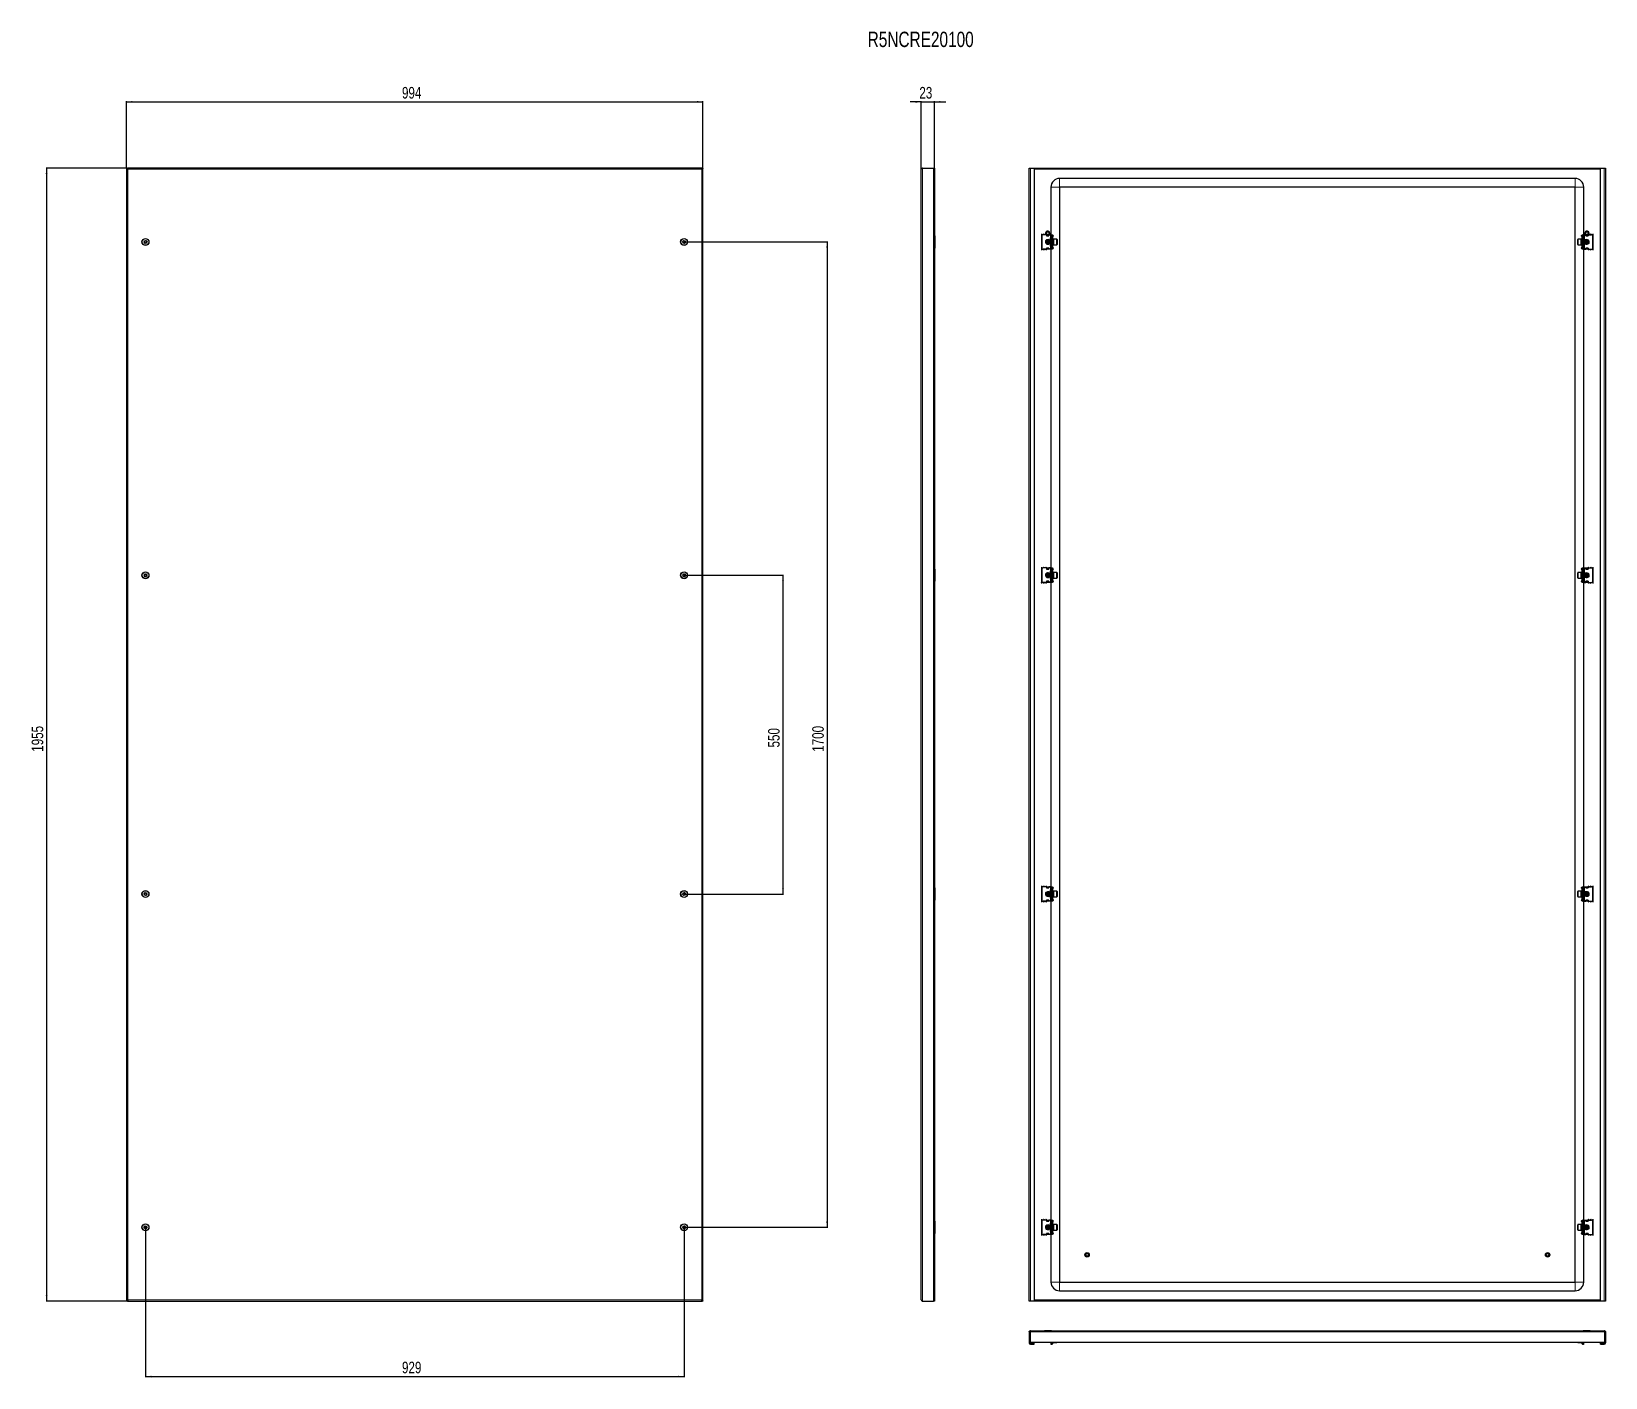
# Model space of a CAD drawing. Header units: millimetres. Extents: x -666 to 2049, y -1116 to 1206.
import ezdxf

# ---------------------------------------------------------------- set-up
doc = ezdxf.new("R2010")
doc.units = ezdxf.units.MM
doc.layers.add('FORMAT', color=7, linetype='Continuous')
doc.styles.add('SLDTEXTSTYLE0', font='TXT', dxfattribs={"width": 0.75})
doc.dimstyles.new('SLDDIMSTYLE0', dxfattribs={"dimtxt": 20, "dimasz": 10, "dimexe": 0, "dimexo": 0.0625, "dimgap": 5, "dimtad": 2, "dimdec": 1, "dimrnd": 1e-09, "dimzin": 12, "dimdsep": 46, "dimtxsty": 'SLDTEXTSTYLE0', "dimsah": 1, "dimcen": 0.09, "dimadec": 0, "dimazin": 3, "dimtfac": 1, "dimtmove": 0, "dimatfit": 0, "dimfxl": 0, "dimfrac": 2, "dimtolj": 1, "dimtzin": 12, "dimarcsym": 0})
doc.dimstyles.new('SLDDIMSTYLE1', dxfattribs={"dimtxt": 20, "dimasz": 10, "dimexe": 0, "dimexo": 0.0625, "dimgap": 5, "dimtad": 2, "dimdec": 1, "dimrnd": 1e-09, "dimzin": 12, "dimdsep": 46, "dimtxsty": 'SLDTEXTSTYLE0', "dimsah": 1, "dimcen": 0.09, "dimadec": 0, "dimazin": 3, "dimtfac": 1, "dimtofl": 0, "dimtmove": 0, "dimatfit": 3, "dimfxl": 0, "dimfrac": 2, "dimtolj": 1, "dimtzin": 12, "dimarcsym": 0})

msp = doc.modelspace()

# ---------------------------------------------------------------- texts
at = {"layer": 'FORMAT', "insert": (776.08, 1205.74), "char_height": 26.4583, "attachment_point": 1, "style": 'SLDTEXTSTYLE0'}
msp.add_mtext('R5NCRE20100', dxfattribs=at)

# ---------------------------------------------------------------- blocks, each defined once
blk = doc.blocks.new('_D')
at = {"layer": 'FORMAT'}
for p, q in [((868.5, 1084.7), (849.3, 1084.7)), ((868.5, 968.4), (868.5, 1085.7)), ((868.5, 1084.7), (891.5, 1084.7)), ((891.5, 970.5), (891.5, 1085.7)), ((891.5, 1084.7), (910.7, 1084.7))]:
    blk.add_line(p, q, dxfattribs=at)
for points in [[(868.5, 1084.7), (858.5, 1086.2), (858.5, 1083.1)], [(891.5, 1084.7), (901.5, 1083.1), (901.5, 1086.2)]]:
    blk.add_solid(points, dxfattribs=at)
at = {"layer": 'FORMAT', "insert": (865.2, 1110.4), "char_height": 20, "attachment_point": 1, "style": 'SLDTEXTSTYLE0'}
blk.add_mtext('23', dxfattribs=at)
blk = doc.blocks.new('_D_1')
at = {"layer": 'FORMAT'}
for p, q in [((-502, 970.5), (-641, 970.5)), ((-640, 970.5), (-640, -984.5)), ((-502, -984.5), (-641, -984.5))]:
    blk.add_line(p, q, dxfattribs=at)
for points in [[(-640, 970.5), (-641.5, 960.5), (-638.4, 960.5)], [(-640, -984.5), (-638.4, -974.5), (-641.5, -974.5)]]:
    blk.add_solid(points, dxfattribs=at)
at = {"layer": 'FORMAT', "insert": (-665.8, -36.6), "char_height": 20, "attachment_point": 1, "rotation": 90, "style": 'SLDTEXTSTYLE0'}
blk.add_mtext('1955', dxfattribs=at)
blk = doc.blocks.new('_D_2')
at = {"layer": 'FORMAT'}
for p, q in [((-502, 970.5), (-502, 1085.7)), ((-502, 1084.7), (492, 1084.7)), ((492, 970.5), (492, 1085.7))]:
    blk.add_line(p, q, dxfattribs=at)
for points in [[(-502, 1084.7), (-492, 1083.1), (-492, 1086.2)], [(492, 1084.7), (482, 1086.2), (482, 1083.1)]]:
    blk.add_solid(points, dxfattribs=at)
at = {"layer": 'FORMAT', "insert": (-27.1, 1110.4), "char_height": 20, "attachment_point": 1, "style": 'SLDTEXTSTYLE0'}
blk.add_mtext('994', dxfattribs=at)
blk = doc.blocks.new('_D_3')
at = {"layer": 'FORMAT'}
for p, q in [((459.5, 843), (707.2, 843)), ((706.2, 843), (706.2, -857)), ((459.5, -857), (707.2, -857))]:
    blk.add_line(p, q, dxfattribs=at)
for points in [[(706.2, 843), (704.7, 833), (707.7, 833)], [(706.2, -857), (707.7, -847), (704.7, -847)]]:
    blk.add_solid(points, dxfattribs=at)
at = {"layer": 'FORMAT', "insert": (680.4, -36.6), "char_height": 20, "attachment_point": 1, "rotation": 90, "style": 'SLDTEXTSTYLE0'}
blk.add_mtext('1700', dxfattribs=at)
blk = doc.blocks.new('_D_4')
at = {"layer": 'FORMAT'}
for p, q in [((-469.5, -857), (-469.5, -1115.7)), ((459.5, -857), (459.5, -1115.7)), ((-469.5, -1114.7), (459.5, -1114.7))]:
    blk.add_line(p, q, dxfattribs=at)
for points in [[(-469.5, -1114.7), (-459.5, -1116.2), (-459.5, -1113.1)], [(459.5, -1114.7), (449.5, -1113.1), (449.5, -1116.2)]]:
    blk.add_solid(points, dxfattribs=at)
at = {"layer": 'FORMAT', "insert": (-27.1, -1088.9), "char_height": 20, "attachment_point": 1, "style": 'SLDTEXTSTYLE0'}
blk.add_mtext('929', dxfattribs=at)
blk = doc.blocks.new('_D_5')
at = {"layer": 'FORMAT'}
for p, q in [((459.5, 268), (631, 268)), ((630, 268), (630, -282)), ((459.5, -282), (631, -282))]:
    blk.add_line(p, q, dxfattribs=at)
for points in [[(630, 268), (628.5, 258), (631.6, 258)], [(630, -282), (631.6, -272), (628.5, -272)]]:
    blk.add_solid(points, dxfattribs=at)
at = {"layer": 'FORMAT', "insert": (604.2, -29.2), "char_height": 20, "attachment_point": 1, "rotation": 90, "style": 'SLDTEXTSTYLE0'}
blk.add_mtext('550', dxfattribs=at)

# ---------------------------------------------------------------- dimensions: what is measured, and where the dimension line sits
at = {"layer": 'FORMAT'}
for base, p1, p2, angle, picture, middle in [((492.02, 1084.65), (-501.98, 970.48), (492.02, 970.48), 0, '_D_2', (-4.98, 1084.65)), ((-639.98, -984.52), (-501.98, 970.48), (-501.98, -984.52), 90, '_D_1', (-639.98, -7.02)), ((706.2, -857.02), (459.52, 842.98), (459.52, -857.02), 90, '_D_3', (706.2, -7.02)), ((630.02, -282.02), (459.52, 267.98), (459.52, -282.02), 90, '_D_5', (630.02, -7.02))]:
    dim = msp.add_linear_dim(base=base, p1=p1, p2=p2, angle=angle, dimstyle='SLDDIMSTYLE1', dxfattribs=at)
    dim.commit()
    dim.dimension.update_dxf_attribs({"geometry": picture, "text_midpoint": middle, "dimtype": 160})
for base, p1, p2, dimstyle, picture, middle in [((891.5, 1084.65), (868.5, 968.38), (891.5, 970.48), 'SLDDIMSTYLE0', '_D', (880, 1084.65)), ((459.52, -1114.68), (-469.48, -857.02), (459.52, -857.02), 'SLDDIMSTYLE1', '_D_4', (-4.98, -1114.68))]:
    dim = msp.add_linear_dim(base=base, p1=p1, p2=p2, dimstyle=dimstyle, dxfattribs=at)
    dim.commit()
    dim.dimension.update_dxf_attribs({"geometry": picture, "text_midpoint": middle, "dimtype": 160})

# ---------------------------------------------------------------- linework, layer by layer
at = {"color": 7, "linetype": 'Continuous', "lineweight": 25}
for p, q in [((-501.98, 970.48), (-501.98, -984.52)), ((-501.98, 970.48), (-500.48, 970.48)), ((-500.28, 970.48), (-500.48, 970.48)), ((490.32, 970.48), (-500.28, 970.48)), ((-500.28, 969.37), (-500.28, 970.48)), ((490.32, 969.37), (490.32, 970.48)), ((490.52, 970.48), (490.32, 970.48)), ((490.52, 970.48), (492.02, 970.48)), ((492.02, -984.52), (492.02, 970.48)), ((868.5, -982.42), (868.5, 968.38)), ((870.6, 970.48), (889.4, 970.48)), ((889.4, 970.48), (891.5, 970.48)), ((891.5, 970.48), (891.5, -984.52)), ((1054.61, 970.48), (1056.71, 970.48)), ((1054.61, -984.52), (1054.61, 970.48)), ((1056.71, 970.48), (1063.11, 970.48)), ((1063.11, 970.48), (1063.11, -984.52)), ((1063.11, 970.48), (2040.11, 970.48)), ((1063.11, 968.98), (2040.11, 968.98)), ((1996.11, 952.48), (1107.11, 952.48)), ((2040.11, -984.52), (2040.11, 970.48)), ((2040.11, 970.48), (2046.51, 970.48)), ((2046.51, 970.48), (2048.61, 970.48)), ((2048.61, 970.48), (2048.61, -984.52)), ((1092.11, 937.48), (1092.11, 855.48)), ((1107.11, 937.48), (1107.11, -951.52)), ((1996.11, 937.48), (1107.11, 937.48)), ((1996.11, -951.52), (1996.11, 937.48)), ((2011.11, 855.48), (2011.11, 937.48)), ((868.5, 848.77), (868.2, 848.77)), ((868.2, 837.2), (868.2, 848.77)), ((892, 853.48), (892, 832.48)), ((1076.11, 855.73), (1076.11, 830.23)), ((1076.61, 853.48), (1076.61, 832.48)), ((1084.61, 855.48), (1078.61, 855.48)), ((1084.61, 855.48), (1084.61, 853.48)), ((1084.81, 854.69), (1084.61, 854.81)), ((1084.61, 853.48), (1088.61, 853.48)), ((1084.81, 853.48), (1084.81, 854.69)), ((1084.86, 855.11), (1085.19, 855.34)), ((1085.36, 855.11), (1084.86, 854.75)), ((1084.86, 854.75), (1084.86, 855.11)), ((1084.86, 853.84), (1084.86, 854.75)), ((1084.86, 853.48), (1084.86, 853.84)), ((1085.36, 855.26), (1085.36, 855.11)), ((1085.36, 855.11), (1085.76, 855.11)), ((1087.16, 845.98), (1086.61, 845.43)), ((1086.61, 845.43), (1086.61, 840.54)), ((1087.22, 845.98), (1087.16, 845.98)), ((1087.16, 845.98), (1087.16, 839.98)), ((1087.61, 845.43), (1087.22, 845.98)), ((1087.22, 845.98), (1087.22, 841.84)), ((1087.22, 841.84), (1087.22, 839.98)), ((1087.45, 855.11), (1087.86, 855.11)), ((1087.99, 845.98), (1087.61, 845.43)), ((1087.61, 845.43), (1087.61, 842.05)), ((1087.61, 842.05), (1087.61, 840.54)), ((1087.86, 855.11), (1087.86, 855.26)), ((1088.36, 854.75), (1087.86, 855.11)), ((1088.22, 845.98), (1087.99, 845.98)), ((1087.99, 845.98), (1087.99, 841.84)), ((1087.99, 841.84), (1087.99, 839.98)), ((1088.02, 855.34), (1088.36, 855.11)), ((1088.61, 845.43), (1088.22, 845.98)), ((1088.22, 845.98), (1088.22, 841.84)), ((1088.22, 841.84), (1088.22, 839.98)), ((1088.36, 855.11), (1088.36, 854.75)), ((1088.61, 854.81), (1088.36, 854.67)), ((1088.36, 854.75), (1088.36, 853.84)), ((1088.36, 853.84), (1088.36, 853.48)), ((1088.44, 845.67), (1088.68, 845.54)), ((1088.61, 853.48), (1088.61, 855.48)), ((1091.11, 855.48), (1088.61, 855.48)), ((1088.99, 845.98), (1088.61, 845.43)), ((1088.61, 845.43), (1088.61, 842.05)), ((1088.61, 842.05), (1088.61, 840.54)), ((1089.22, 845.98), (1088.99, 845.98)), ((1088.99, 845.98), (1088.99, 841.84)), ((1088.99, 841.84), (1088.99, 839.98)), ((1089.61, 845.43), (1089.22, 845.98)), ((1089.22, 845.98), (1089.22, 841.84)), ((1089.22, 841.84), (1089.22, 839.98)), ((1089.99, 845.98), (1089.61, 845.43)), ((1089.61, 845.43), (1089.61, 842.05)), ((1089.61, 842.05), (1089.61, 840.54)), ((1090.22, 845.98), (1089.99, 845.98)), ((1089.99, 845.98), (1089.99, 841.84)), ((1089.99, 841.84), (1089.99, 839.98)), ((1090.61, 845.43), (1090.22, 845.98)), ((1090.22, 845.98), (1090.22, 841.84)), ((1090.22, 841.84), (1090.22, 839.98)), ((1090.61, 849.98), (1090.61, 847.98)), ((1091.11, 849.98), (1090.61, 849.98)), ((1090.61, 848.23), (1091.61, 848.23)), ((1090.61, 847.98), (1092.28, 847.02)), ((1092.11, 846.98), (1090.61, 846.98)), ((1090.61, 846.98), (1090.61, 838.98)), ((1092.61, 855.48), (1091.11, 855.48)), ((1092.61, 849.98), (1091.11, 849.98)), ((1091.61, 848.23), (1092.11, 848.23)), ((1092.11, 848.23), (1092.11, 847.12)), ((1092.61, 853.48), (1092.61, 855.48)), ((1092.61, 855.48), (1094.61, 855.48)), ((1092.61, 853.48), (1092.61, 832.48)), ((1093.61, 832.48), (1093.61, 853.48)), ((1094.61, 855.48), (1094.61, 855.22)), ((1094.61, 855.22), (1094.61, 830.75)), ((1094.61, 854.4), (1094.81, 854.19)), ((1095.11, 851.73), (1094.61, 851.73)), ((1095.11, 848.23), (1094.61, 848.23)), ((1094.99, 845.98), (1094.61, 845.43)), ((1095.22, 845.98), (1094.99, 845.98)), ((1094.99, 845.98), (1094.99, 841.84)), ((1094.99, 841.84), (1094.99, 839.98)), ((1095.11, 853.48), (1095.11, 853.02)), ((1095.11, 848.23), (1095.11, 851.73)), ((1095.11, 845.98), (1095.11, 848.23)), ((1095.19, 853.15), (1096.17, 854.12)), ((1095.55, 852.8), (1095.19, 853.15)), ((1095.61, 845.43), (1095.22, 845.98)), ((1095.22, 845.98), (1095.22, 841.84)), ((1095.22, 841.84), (1095.22, 839.98)), ((1095.55, 852.8), (1096.52, 853.77)), ((1095.99, 845.98), (1095.61, 845.43)), ((1095.61, 845.43), (1095.61, 842.05)), ((1095.61, 842.05), (1095.61, 840.54)), ((1096.36, 845.98), (1095.99, 845.98)), ((1095.99, 845.98), (1095.99, 841.84)), ((1095.99, 841.84), (1095.99, 839.98)), ((1096.17, 854.12), (1096.52, 853.77)), ((1102.01, 847.98), (1096.61, 847.98)), ((1096.61, 847.98), (1096.61, 837.98)), ((1102.61, 847.38), (1102.61, 838.58)), ((2000.61, 847.05), (2000.61, 847.38)), ((2000.61, 838.58), (2000.61, 847.05)), ((2006.61, 847.98), (2001.21, 847.98)), ((2006.61, 847.61), (2006.61, 847.98)), ((2006.61, 837.98), (2006.61, 847.61)), ((2007.05, 854.12), (2006.69, 853.77)), ((2007.67, 852.8), (2006.69, 853.77)), ((2007.22, 845.98), (2006.86, 845.98)), ((2008.02, 853.15), (2007.05, 854.12)), ((2007.61, 845.43), (2007.22, 845.98)), ((2007.22, 841.84), (2007.22, 845.98)), ((2007.22, 839.98), (2007.22, 841.84)), ((2007.99, 845.98), (2007.61, 845.43)), ((2007.61, 842.05), (2007.61, 845.43)), ((2007.61, 840.54), (2007.61, 842.05)), ((2007.67, 852.8), (2008.02, 853.15)), ((2008.22, 845.98), (2007.99, 845.98)), ((2007.99, 841.84), (2007.99, 845.98)), ((2007.99, 839.98), (2007.99, 841.84)), ((2008.11, 853.48), (2008.11, 853.09)), ((2008.11, 851.73), (2008.61, 851.73)), ((2008.11, 851.73), (2008.11, 848.23)), ((2008.61, 848.23), (2008.11, 848.23)), ((2008.11, 848.23), (2008.11, 845.98)), ((2008.61, 845.43), (2008.22, 845.98)), ((2008.22, 841.84), (2008.22, 845.98)), ((2008.22, 839.98), (2008.22, 841.84)), ((2008.4, 854.19), (2008.61, 854.4)), ((2008.61, 855.48), (2010.61, 855.48)), ((2008.61, 855.22), (2008.61, 855.48)), ((2008.61, 830.75), (2008.61, 855.22)), ((2009.61, 853.48), (2009.61, 832.48)), ((2010.61, 855.48), (2010.61, 853.48)), ((2010.61, 855.48), (2012.11, 855.48)), ((2010.61, 832.48), (2010.61, 853.48)), ((2012.11, 849.98), (2010.61, 849.98)), ((2010.93, 847.02), (2012.61, 847.98)), ((2011.11, 847.12), (2011.11, 848.23)), ((2011.11, 848.23), (2011.61, 848.23)), ((2012.61, 846.98), (2011.11, 846.98)), ((2011.61, 848.23), (2012.61, 848.23)), ((2012.11, 855.48), (2014.61, 855.48)), ((2012.61, 849.98), (2012.11, 849.98)), ((2012.61, 847.98), (2012.61, 849.98)), ((2012.61, 838.98), (2012.61, 846.98)), ((2012.99, 845.98), (2012.61, 845.43)), ((2013.22, 845.98), (2012.99, 845.98)), ((2012.99, 841.84), (2012.99, 845.98)), ((2012.99, 839.98), (2012.99, 841.84)), ((2013.61, 845.43), (2013.22, 845.98)), ((2013.22, 841.84), (2013.22, 845.98)), ((2013.22, 839.98), (2013.22, 841.84)), ((2013.99, 845.98), (2013.61, 845.43)), ((2013.61, 842.05), (2013.61, 845.43)), ((2013.61, 840.54), (2013.61, 842.05)), ((2014.22, 845.98), (2013.99, 845.98)), ((2013.99, 841.84), (2013.99, 845.98)), ((2013.99, 839.98), (2013.99, 841.84)), ((2014.61, 845.43), (2014.22, 845.98)), ((2014.22, 841.84), (2014.22, 845.98)), ((2014.22, 839.98), (2014.22, 841.84)), ((2014.53, 845.54), (2014.78, 845.67)), ((2014.61, 855.48), (2014.61, 853.48)), ((2014.86, 854.67), (2014.61, 854.81)), ((2014.61, 853.48), (2018.61, 853.48)), ((2014.99, 845.98), (2014.61, 845.43)), ((2014.61, 842.05), (2014.61, 845.43)), ((2014.61, 840.54), (2014.61, 842.05)), ((2014.86, 855.11), (2015.19, 855.34)), ((2015.36, 855.11), (2014.86, 854.75)), ((2014.86, 854.75), (2014.86, 855.11)), ((2014.86, 853.84), (2014.86, 854.75)), ((2014.86, 853.48), (2014.86, 853.84)), ((2015.22, 845.98), (2014.99, 845.98)), ((2014.99, 841.84), (2014.99, 845.98)), ((2014.99, 839.98), (2014.99, 841.84)), ((2015.61, 845.43), (2015.22, 845.98)), ((2015.22, 841.84), (2015.22, 845.98)), ((2015.22, 839.98), (2015.22, 841.84)), ((2015.36, 855.26), (2015.36, 855.11)), ((2015.36, 855.11), (2015.76, 855.11)), ((2015.99, 845.98), (2015.61, 845.43)), ((2015.61, 842.05), (2015.61, 845.43)), ((2015.61, 840.54), (2015.61, 842.05)), ((2016.05, 845.98), (2015.99, 845.98)), ((2015.99, 841.84), (2015.99, 845.98)), ((2015.99, 839.98), (2015.99, 841.84)), ((2016.61, 845.43), (2016.05, 845.98)), ((2016.05, 845.76), (2016.05, 845.98)), ((2016.05, 839.98), (2016.05, 845.76)), ((2016.61, 845.24), (2016.61, 845.43)), ((2016.61, 840.54), (2016.61, 845.24)), ((2017.45, 855.11), (2017.86, 855.11)), ((2017.86, 855.11), (2017.86, 855.26)), ((2018.36, 854.75), (2017.86, 855.11)), ((2018.02, 855.34), (2018.36, 855.11)), ((2018.36, 855.11), (2018.36, 854.75)), ((2018.36, 854.75), (2018.36, 853.84)), ((2018.36, 853.84), (2018.36, 853.48)), ((2018.61, 854.81), (2018.41, 854.69)), ((2018.41, 854.69), (2018.41, 853.48)), ((2018.61, 853.48), (2018.61, 855.48)), ((2018.61, 855.48), (2024.61, 855.48)), ((2026.61, 832.48), (2026.61, 853.48)), ((2027.11, 830.23), (2027.11, 855.73)), ((868.2, 837.2), (868.5, 837.2)), ((1084.61, 830.48), (1078.61, 830.48)), ((1084.11, 830.48), (1084.11, 830.23)), ((1084.61, 832.48), (1084.61, 830.48)), ((1088.61, 832.48), (1084.61, 832.48)), ((1084.61, 830.6), (1084.81, 830.6)), ((1084.81, 830.6), (1084.81, 832.48)), ((1084.86, 832.13), (1084.86, 832.48)), ((1084.86, 831.22), (1084.86, 832.13)), ((1084.86, 831.22), (1085.36, 830.86)), ((1084.86, 830.86), (1084.86, 831.22)), ((1085.36, 830.51), (1084.86, 830.86)), ((1087.86, 830.86), (1085.36, 830.86)), ((1085.36, 830.86), (1085.36, 830.51)), ((1087.86, 830.51), (1085.36, 830.51)), ((1086.08, 840.42), (1086.91, 840.23)), ((1086.61, 840.54), (1087.16, 839.98)), ((1087.16, 839.98), (1087.22, 839.98)), ((1087.22, 839.98), (1087.61, 840.54)), ((1087.4, 840.24), (1087.77, 840.31)), ((1087.61, 840.54), (1087.99, 839.98)), ((1087.86, 830.86), (1088.36, 831.22)), ((1087.86, 830.51), (1087.86, 830.86)), ((1088.36, 830.86), (1087.86, 830.51)), ((1087.99, 839.98), (1088.22, 839.98)), ((1088.22, 839.98), (1088.61, 840.54)), ((1088.36, 832.48), (1088.36, 832.13)), ((1088.36, 832.13), (1088.36, 831.22)), ((1088.36, 831.22), (1088.36, 830.86)), ((1088.68, 840.43), (1088.44, 840.3)), ((1088.61, 840.54), (1088.99, 839.98)), ((1088.61, 830.48), (1088.61, 832.48)), ((1091.11, 830.48), (1088.61, 830.48)), ((1088.99, 839.98), (1089.22, 839.98)), ((1089.22, 839.98), (1089.61, 840.54)), ((1089.61, 840.54), (1089.99, 839.98)), ((1089.99, 839.98), (1090.22, 839.98)), ((1090.22, 839.98), (1090.61, 840.54)), ((1090.61, 838.98), (1092.11, 838.98)), ((1092.28, 838.95), (1090.61, 837.98)), ((1090.61, 837.98), (1090.61, 835.98)), ((1091.61, 837.73), (1090.61, 837.73)), ((1090.61, 835.98), (1091.11, 835.98)), ((1091.11, 835.98), (1092.61, 835.98)), ((1092.61, 830.48), (1091.11, 830.48)), ((1092.11, 837.73), (1091.61, 837.73)), ((1092.11, 838.85), (1092.11, 837.73)), ((1092.11, 830.48), (1092.11, 280.48)), ((1092.61, 830.48), (1092.61, 832.48)), ((1094.61, 830.48), (1092.61, 830.48)), ((1094.61, 840.54), (1094.99, 839.98)), ((1094.61, 837.73), (1095.11, 837.73)), ((1095.11, 834.23), (1094.61, 834.23)), ((1094.81, 831.78), (1094.61, 831.57)), ((1094.61, 830.75), (1094.61, 830.48)), ((1094.99, 839.98), (1095.22, 839.98)), ((1095.11, 837.73), (1095.11, 839.98)), ((1095.11, 834.23), (1095.11, 837.73)), ((1095.11, 832.48), (1095.11, 832.88)), ((1095.55, 833.17), (1095.19, 832.82)), ((1095.19, 832.82), (1096.17, 831.85)), ((1095.22, 839.98), (1095.61, 840.54)), ((1095.55, 833.17), (1096.52, 832.2)), ((1095.61, 840.54), (1095.99, 839.98)), ((1095.99, 839.98), (1096.36, 839.98)), ((1096.17, 831.85), (1096.52, 832.2)), ((1096.61, 837.98), (1102.01, 837.98)), ((2001.21, 837.98), (2006.61, 837.98)), ((2007.67, 833.17), (2006.69, 832.2)), ((2007.05, 831.85), (2006.69, 832.2)), ((2006.86, 839.98), (2007.22, 839.98)), ((2008.02, 832.82), (2007.05, 831.85)), ((2007.22, 839.98), (2007.61, 840.54)), ((2007.61, 840.54), (2007.99, 839.98)), ((2007.67, 833.17), (2008.02, 832.82)), ((2007.99, 839.98), (2008.22, 839.98)), ((2008.11, 839.98), (2008.11, 837.73)), ((2008.11, 837.73), (2008.11, 834.23)), ((2008.11, 837.73), (2008.61, 837.73)), ((2008.11, 834.23), (2008.61, 834.23)), ((2008.11, 832.48), (2008.11, 832.94)), ((2008.22, 839.98), (2008.61, 840.54)), ((2008.61, 831.57), (2008.4, 831.78)), ((2008.61, 830.48), (2008.61, 830.75)), ((2010.61, 830.48), (2008.61, 830.48)), ((2010.61, 835.98), (2012.11, 835.98)), ((2010.61, 832.48), (2010.61, 830.48)), ((2010.61, 830.48), (2012.11, 830.48)), ((2012.61, 837.98), (2010.93, 838.95)), ((2011.11, 838.98), (2012.61, 838.98)), ((2011.11, 837.73), (2011.11, 838.85)), ((2011.61, 837.73), (2011.11, 837.73)), ((2011.11, 280.48), (2011.11, 830.48)), ((2012.61, 837.73), (2011.61, 837.73)), ((2012.11, 835.98), (2012.61, 835.98)), ((2012.11, 830.48), (2014.61, 830.48)), ((2012.61, 840.54), (2012.99, 839.98)), ((2012.61, 835.98), (2012.61, 837.98)), ((2012.99, 839.98), (2013.22, 839.98)), ((2013.22, 839.98), (2013.61, 840.54)), ((2013.61, 840.54), (2013.99, 839.98)), ((2013.99, 839.98), (2014.22, 839.98)), ((2014.22, 839.98), (2014.61, 840.54)), ((2014.78, 840.3), (2014.53, 840.43)), ((2014.61, 840.54), (2014.99, 839.98)), ((2018.61, 832.48), (2014.61, 832.48)), ((2014.61, 832.48), (2014.61, 830.48)), ((2014.86, 832.13), (2014.86, 832.48)), ((2014.86, 831.22), (2014.86, 832.13)), ((2014.86, 831.22), (2015.36, 830.86)), ((2014.86, 830.86), (2014.86, 831.22)), ((2015.36, 830.51), (2014.86, 830.86)), ((2014.99, 839.98), (2015.22, 839.98)), ((2015.22, 839.98), (2015.61, 840.54)), ((2017.86, 830.86), (2015.36, 830.86)), ((2015.36, 830.86), (2015.36, 830.51)), ((2017.86, 830.51), (2015.36, 830.51)), ((2015.44, 840.31), (2015.82, 840.24)), ((2015.61, 840.54), (2015.99, 839.98)), ((2015.99, 839.98), (2016.05, 839.98)), ((2016.05, 839.98), (2016.61, 840.54)), ((2016.3, 840.23), (2017.13, 840.42)), ((2017.86, 830.86), (2018.36, 831.22)), ((2017.86, 830.51), (2017.86, 830.86)), ((2018.36, 830.86), (2017.86, 830.51)), ((2018.36, 832.48), (2018.36, 832.13)), ((2018.36, 832.13), (2018.36, 831.22)), ((2018.36, 831.22), (2018.36, 830.86)), ((2018.41, 832.48), (2018.41, 830.6)), ((2018.41, 830.6), (2018.61, 830.6)), ((2018.61, 830.48), (2018.61, 832.48)), ((2018.61, 830.48), (2024.61, 830.48)), ((2019.11, 830.23), (2019.11, 830.48)), ((868.5, 273.77), (868.2, 273.77)), ((868.2, 262.2), (868.2, 273.77)), ((892, 278.48), (892, 257.48)), ((1076.11, 280.73), (1076.11, 255.23)), ((1076.61, 278.48), (1076.61, 257.48)), ((1084.61, 280.48), (1078.61, 280.48)), ((1084.11, 280.73), (1084.11, 280.48)), ((1084.61, 280.48), (1084.61, 278.48)), ((1084.81, 280.37), (1084.61, 280.37)), ((1084.61, 278.48), (1088.61, 278.48)), ((1084.81, 278.48), (1084.81, 280.37)), ((1084.86, 280.11), (1085.36, 280.46)), ((1085.36, 280.11), (1084.86, 279.75)), ((1084.86, 279.75), (1084.86, 280.11)), ((1084.86, 278.84), (1084.86, 279.75)), ((1084.86, 278.48), (1084.86, 278.84)), ((1085.36, 280.46), (1085.36, 280.11)), ((1085.36, 280.46), (1087.86, 280.46)), ((1085.36, 280.11), (1087.86, 280.11)), ((1087.86, 280.11), (1087.86, 280.46)), ((1087.86, 280.46), (1088.36, 280.11)), ((1088.36, 279.75), (1087.86, 280.11)), ((1088.36, 280.11), (1088.36, 279.75)), ((1088.36, 279.75), (1088.36, 278.84)), ((1088.36, 278.84), (1088.36, 278.48)), ((1091.11, 280.48), (1088.61, 280.48)), ((1088.61, 278.48), (1088.61, 280.48)), ((1090.61, 274.98), (1090.61, 272.98)), ((1091.11, 274.98), (1090.61, 274.98)), ((1090.61, 273.23), (1091.61, 273.23)), ((1090.61, 272.98), (1092.28, 272.02)), ((1092.11, 271.98), (1090.61, 271.98)), ((1090.61, 271.98), (1090.61, 263.98)), ((1092.61, 280.48), (1091.11, 280.48)), ((1092.61, 274.98), (1091.11, 274.98)), ((1091.61, 273.23), (1092.11, 273.23)), ((1092.11, 273.23), (1092.11, 272.12)), ((1092.61, 278.48), (1092.61, 280.48)), ((1092.61, 280.48), (1094.61, 280.48)), ((1092.61, 278.48), (1092.61, 257.48)), ((1093.61, 257.48), (1093.61, 278.48)), ((1094.61, 280.48), (1094.61, 280.22)), ((1094.61, 280.22), (1094.61, 255.75)), ((1094.61, 279.4), (1094.81, 279.19)), ((1095.11, 276.73), (1094.61, 276.73)), ((1095.11, 273.23), (1094.61, 273.23)), ((1095.11, 278.48), (1095.11, 278.02)), ((1095.11, 273.23), (1095.11, 276.73)), ((1095.11, 270.98), (1095.11, 273.23)), ((1095.19, 278.15), (1096.17, 279.12)), ((1095.55, 277.8), (1095.19, 278.15)), ((1095.55, 277.8), (1096.52, 278.77)), ((1096.17, 279.12), (1096.52, 278.77)), ((1102.01, 272.98), (1096.61, 272.98)), ((1096.61, 272.98), (1096.61, 262.98)), ((1102.61, 272.38), (1102.61, 263.58)), ((2000.61, 272.05), (2000.61, 272.38)), ((2000.61, 263.58), (2000.61, 272.05)), ((2006.61, 272.98), (2001.21, 272.98)), ((2006.61, 272.61), (2006.61, 272.98)), ((2006.61, 262.98), (2006.61, 272.61)), ((2007.05, 279.12), (2006.69, 278.77)), ((2007.67, 277.8), (2006.69, 278.77)), ((2008.02, 278.15), (2007.05, 279.12)), ((2007.67, 277.8), (2008.02, 278.15)), ((2008.11, 278.48), (2008.11, 278.09)), ((2008.11, 276.73), (2008.61, 276.73)), ((2008.11, 276.73), (2008.11, 273.23)), ((2008.61, 273.23), (2008.11, 273.23)), ((2008.11, 273.23), (2008.11, 270.98)), ((2008.4, 279.19), (2008.61, 279.4)), ((2008.61, 280.48), (2010.61, 280.48)), ((2008.61, 280.22), (2008.61, 280.48)), ((2008.61, 255.75), (2008.61, 280.22)), ((2009.61, 278.48), (2009.61, 257.48)), ((2010.61, 280.48), (2010.61, 278.48)), ((2010.61, 280.48), (2012.11, 280.48)), ((2010.61, 257.48), (2010.61, 278.48)), ((2012.11, 274.98), (2010.61, 274.98)), ((2010.93, 272.02), (2012.61, 272.98)), ((2011.11, 272.12), (2011.11, 273.23)), ((2011.11, 273.23), (2011.61, 273.23)), ((2012.61, 271.98), (2011.11, 271.98)), ((2011.61, 273.23), (2012.61, 273.23)), ((2012.11, 280.48), (2014.61, 280.48)), ((2012.61, 274.98), (2012.11, 274.98)), ((2012.61, 272.98), (2012.61, 274.98)), ((2012.61, 263.98), (2012.61, 271.98)), ((2014.61, 280.48), (2014.61, 278.48)), ((2014.61, 278.48), (2018.61, 278.48)), ((2014.86, 280.11), (2015.36, 280.46)), ((2015.36, 280.11), (2014.86, 279.75)), ((2014.86, 279.75), (2014.86, 280.11)), ((2014.86, 278.84), (2014.86, 279.75)), ((2014.86, 278.48), (2014.86, 278.84)), ((2015.36, 280.46), (2015.36, 280.11)), ((2015.36, 280.46), (2017.86, 280.46)), ((2015.36, 280.11), (2017.86, 280.11)), ((2017.86, 280.11), (2017.86, 280.46)), ((2017.86, 280.46), (2018.36, 280.11)), ((2018.36, 279.75), (2017.86, 280.11)), ((2018.36, 280.11), (2018.36, 279.75)), ((2018.36, 279.75), (2018.36, 278.84)), ((2018.36, 278.84), (2018.36, 278.48)), ((2018.41, 280.37), (2018.41, 278.48)), ((2018.61, 280.37), (2018.41, 280.37)), ((2018.61, 280.48), (2024.61, 280.48)), ((2018.61, 278.48), (2018.61, 280.48)), ((2019.11, 280.48), (2019.11, 280.73)), ((2026.61, 257.48), (2026.61, 278.48)), ((2027.11, 255.23), (2027.11, 280.73)), ((868.2, 262.2), (868.5, 262.2)), ((1084.61, 255.48), (1078.61, 255.48)), ((1084.11, 255.48), (1084.11, 255.23)), ((1084.61, 257.48), (1084.61, 255.48)), ((1088.61, 257.48), (1084.61, 257.48)), ((1084.61, 255.6), (1084.81, 255.6)), ((1084.81, 255.6), (1084.81, 257.48)), ((1084.86, 257.13), (1084.86, 257.48)), ((1084.86, 256.22), (1084.86, 257.13)), ((1084.86, 256.22), (1085.36, 255.86)), ((1084.86, 255.86), (1084.86, 256.22)), ((1085.36, 255.51), (1084.86, 255.86)), ((1087.86, 255.86), (1085.36, 255.86)), ((1085.36, 255.86), (1085.36, 255.51)), ((1087.86, 255.51), (1085.36, 255.51)), ((1086.08, 265.42), (1086.91, 265.23)), ((1087.16, 270.98), (1086.61, 270.43)), ((1086.61, 270.43), (1086.61, 265.54)), ((1086.61, 265.54), (1087.16, 264.98)), ((1087.22, 270.98), (1087.16, 270.98)), ((1087.16, 270.98), (1087.16, 264.98)), ((1087.16, 264.98), (1087.22, 264.98)), ((1087.61, 270.43), (1087.22, 270.98)), ((1087.22, 270.98), (1087.22, 266.84)), ((1087.22, 266.84), (1087.22, 264.98)), ((1087.22, 264.98), (1087.61, 265.54)), ((1087.4, 265.24), (1087.77, 265.31)), ((1087.99, 270.98), (1087.61, 270.43)), ((1087.61, 270.43), (1087.61, 267.05)), ((1087.61, 267.05), (1087.61, 265.54)), ((1087.61, 265.54), (1087.99, 264.98)), ((1087.86, 255.86), (1088.36, 256.22)), ((1087.86, 255.51), (1087.86, 255.86)), ((1088.36, 255.86), (1087.86, 255.51)), ((1088.22, 270.98), (1087.99, 270.98)), ((1087.99, 270.98), (1087.99, 266.84)), ((1087.99, 266.84), (1087.99, 264.98)), ((1087.99, 264.98), (1088.22, 264.98)), ((1088.61, 270.43), (1088.22, 270.98)), ((1088.22, 270.98), (1088.22, 266.84)), ((1088.22, 266.84), (1088.22, 264.98)), ((1088.22, 264.98), (1088.61, 265.54)), ((1088.36, 257.48), (1088.36, 257.13)), ((1088.36, 257.13), (1088.36, 256.22)), ((1088.36, 256.22), (1088.36, 255.86)), ((1088.44, 270.67), (1088.68, 270.54)), ((1088.68, 265.43), (1088.44, 265.3)), ((1088.99, 270.98), (1088.61, 270.43)), ((1088.61, 270.43), (1088.61, 267.05)), ((1088.61, 267.05), (1088.61, 265.54)), ((1088.61, 265.54), (1088.99, 264.98)), ((1088.61, 255.48), (1088.61, 257.48)), ((1091.11, 255.48), (1088.61, 255.48)), ((1089.22, 270.98), (1088.99, 270.98)), ((1088.99, 270.98), (1088.99, 266.84)), ((1088.99, 266.84), (1088.99, 264.98)), ((1088.99, 264.98), (1089.22, 264.98)), ((1089.61, 270.43), (1089.22, 270.98)), ((1089.22, 270.98), (1089.22, 266.84)), ((1089.22, 266.84), (1089.22, 264.98)), ((1089.22, 264.98), (1089.61, 265.54)), ((1089.99, 270.98), (1089.61, 270.43)), ((1089.61, 270.43), (1089.61, 267.05)), ((1089.61, 267.05), (1089.61, 265.54)), ((1089.61, 265.54), (1089.99, 264.98)), ((1090.22, 270.98), (1089.99, 270.98)), ((1089.99, 270.98), (1089.99, 266.84)), ((1089.99, 266.84), (1089.99, 264.98)), ((1089.99, 264.98), (1090.22, 264.98)), ((1090.61, 270.43), (1090.22, 270.98)), ((1090.22, 270.98), (1090.22, 266.84)), ((1090.22, 266.84), (1090.22, 264.98)), ((1090.22, 264.98), (1090.61, 265.54)), ((1090.61, 263.98), (1092.11, 263.98)), ((1092.28, 263.95), (1090.61, 262.98)), ((1090.61, 262.98), (1090.61, 260.98)), ((1091.61, 262.73), (1090.61, 262.73)), ((1090.61, 260.98), (1091.11, 260.98)), ((1091.11, 260.98), (1092.61, 260.98)), ((1092.61, 255.48), (1091.11, 255.48)), ((1092.11, 262.73), (1091.61, 262.73)), ((1092.11, 263.85), (1092.11, 262.73)), ((1092.11, 255.48), (1092.11, -269.52)), ((1092.61, 255.48), (1092.61, 257.48)), ((1094.61, 255.48), (1092.61, 255.48)), ((1094.99, 270.98), (1094.61, 270.43)), ((1094.61, 265.54), (1094.99, 264.98)), ((1094.61, 262.73), (1095.11, 262.73)), ((1095.11, 259.23), (1094.61, 259.23)), ((1094.81, 256.78), (1094.61, 256.57)), ((1094.61, 255.75), (1094.61, 255.48)), ((1095.22, 270.98), (1094.99, 270.98)), ((1094.99, 270.98), (1094.99, 266.84)), ((1094.99, 266.84), (1094.99, 264.98)), ((1094.99, 264.98), (1095.22, 264.98)), ((1095.11, 262.73), (1095.11, 264.98)), ((1095.11, 259.23), (1095.11, 262.73)), ((1095.11, 257.48), (1095.11, 257.88)), ((1095.55, 258.17), (1095.19, 257.82)), ((1095.19, 257.82), (1096.17, 256.85)), ((1095.61, 270.43), (1095.22, 270.98)), ((1095.22, 270.98), (1095.22, 266.84)), ((1095.22, 266.84), (1095.22, 264.98)), ((1095.22, 264.98), (1095.61, 265.54)), ((1095.55, 258.17), (1096.52, 257.2)), ((1095.99, 270.98), (1095.61, 270.43)), ((1095.61, 270.43), (1095.61, 267.05)), ((1095.61, 267.05), (1095.61, 265.54)), ((1095.61, 265.54), (1095.99, 264.98)), ((1096.36, 270.98), (1095.99, 270.98)), ((1095.99, 270.98), (1095.99, 266.84)), ((1095.99, 266.84), (1095.99, 264.98)), ((1095.99, 264.98), (1096.36, 264.98)), ((1096.17, 256.85), (1096.52, 257.2)), ((1096.61, 262.98), (1102.01, 262.98)), ((2001.21, 262.98), (2006.61, 262.98)), ((2007.67, 258.17), (2006.69, 257.2)), ((2007.05, 256.85), (2006.69, 257.2)), ((2007.22, 270.98), (2006.86, 270.98)), ((2006.86, 264.98), (2007.22, 264.98)), ((2008.02, 257.82), (2007.05, 256.85)), ((2007.61, 270.43), (2007.22, 270.98)), ((2007.22, 266.84), (2007.22, 270.98)), ((2007.22, 264.98), (2007.22, 266.84)), ((2007.22, 264.98), (2007.61, 265.54)), ((2007.99, 270.98), (2007.61, 270.43)), ((2007.61, 267.05), (2007.61, 270.43)), ((2007.61, 265.54), (2007.61, 267.05)), ((2007.61, 265.54), (2007.99, 264.98)), ((2007.67, 258.17), (2008.02, 257.82)), ((2008.22, 270.98), (2007.99, 270.98)), ((2007.99, 266.84), (2007.99, 270.98)), ((2007.99, 264.98), (2007.99, 266.84)), ((2007.99, 264.98), (2008.22, 264.98)), ((2008.11, 264.98), (2008.11, 262.73)), ((2008.11, 262.73), (2008.61, 262.73)), ((2008.11, 262.73), (2008.11, 259.23)), ((2008.11, 259.23), (2008.61, 259.23)), ((2008.11, 257.48), (2008.11, 257.94)), ((2008.61, 270.43), (2008.22, 270.98)), ((2008.22, 266.84), (2008.22, 270.98)), ((2008.22, 264.98), (2008.22, 266.84)), ((2008.22, 264.98), (2008.61, 265.54)), ((2008.61, 256.57), (2008.4, 256.78)), ((2008.61, 255.48), (2008.61, 255.75)), ((2010.61, 255.48), (2008.61, 255.48)), ((2010.61, 260.98), (2012.11, 260.98)), ((2010.61, 257.48), (2010.61, 255.48)), ((2010.61, 255.48), (2012.11, 255.48)), ((2012.61, 262.98), (2010.93, 263.95)), ((2011.11, 263.98), (2012.61, 263.98)), ((2011.11, 262.73), (2011.11, 263.85)), ((2011.61, 262.73), (2011.11, 262.73)), ((2011.11, -269.52), (2011.11, 255.48)), ((2012.61, 262.73), (2011.61, 262.73)), ((2012.11, 260.98), (2012.61, 260.98)), ((2012.11, 255.48), (2014.61, 255.48)), ((2012.99, 270.98), (2012.61, 270.43)), ((2012.61, 265.54), (2012.99, 264.98)), ((2012.61, 260.98), (2012.61, 262.98)), ((2013.22, 270.98), (2012.99, 270.98)), ((2012.99, 266.84), (2012.99, 270.98)), ((2012.99, 264.98), (2012.99, 266.84)), ((2012.99, 264.98), (2013.22, 264.98)), ((2013.61, 270.43), (2013.22, 270.98)), ((2013.22, 266.84), (2013.22, 270.98)), ((2013.22, 264.98), (2013.22, 266.84)), ((2013.22, 264.98), (2013.61, 265.54)), ((2013.99, 270.98), (2013.61, 270.43)), ((2013.61, 267.05), (2013.61, 270.43)), ((2013.61, 265.54), (2013.61, 267.05)), ((2013.61, 265.54), (2013.99, 264.98)), ((2014.22, 270.98), (2013.99, 270.98)), ((2013.99, 266.84), (2013.99, 270.98)), ((2013.99, 264.98), (2013.99, 266.84)), ((2013.99, 264.98), (2014.22, 264.98)), ((2014.61, 270.43), (2014.22, 270.98)), ((2014.22, 266.84), (2014.22, 270.98)), ((2014.22, 264.98), (2014.22, 266.84)), ((2014.22, 264.98), (2014.61, 265.54)), ((2014.53, 270.54), (2014.78, 270.67)), ((2014.78, 265.3), (2014.53, 265.43)), ((2014.99, 270.98), (2014.61, 270.43)), ((2014.61, 267.05), (2014.61, 270.43)), ((2014.61, 265.54), (2014.61, 267.05)), ((2014.61, 265.54), (2014.99, 264.98)), ((2014.61, 257.48), (2014.61, 255.48)), ((2018.61, 257.48), (2014.61, 257.48)), ((2014.86, 257.13), (2014.86, 257.48)), ((2014.86, 256.22), (2014.86, 257.13)), ((2014.86, 256.22), (2015.36, 255.86)), ((2014.86, 255.86), (2014.86, 256.22)), ((2015.36, 255.51), (2014.86, 255.86)), ((2015.22, 270.98), (2014.99, 270.98)), ((2014.99, 266.84), (2014.99, 270.98)), ((2014.99, 264.98), (2014.99, 266.84)), ((2014.99, 264.98), (2015.22, 264.98)), ((2015.61, 270.43), (2015.22, 270.98)), ((2015.22, 266.84), (2015.22, 270.98)), ((2015.22, 264.98), (2015.22, 266.84)), ((2015.22, 264.98), (2015.61, 265.54)), ((2017.86, 255.86), (2015.36, 255.86)), ((2015.36, 255.86), (2015.36, 255.51)), ((2017.86, 255.51), (2015.36, 255.51)), ((2015.44, 265.31), (2015.82, 265.24)), ((2015.99, 270.98), (2015.61, 270.43)), ((2015.61, 267.05), (2015.61, 270.43)), ((2015.61, 265.54), (2015.61, 267.05)), ((2015.61, 265.54), (2015.99, 264.98)), ((2016.05, 270.98), (2015.99, 270.98)), ((2015.99, 266.84), (2015.99, 270.98)), ((2015.99, 264.98), (2015.99, 266.84)), ((2015.99, 264.98), (2016.05, 264.98)), ((2016.61, 270.43), (2016.05, 270.98)), ((2016.05, 270.76), (2016.05, 270.98)), ((2016.05, 264.98), (2016.05, 270.76)), ((2016.05, 264.98), (2016.61, 265.54)), ((2016.3, 265.23), (2017.13, 265.42)), ((2016.61, 270.24), (2016.61, 270.43)), ((2016.61, 265.54), (2016.61, 270.24)), ((2017.86, 255.86), (2018.36, 256.22)), ((2017.86, 255.51), (2017.86, 255.86)), ((2018.36, 255.86), (2017.86, 255.51)), ((2018.36, 257.48), (2018.36, 257.13)), ((2018.36, 257.13), (2018.36, 256.22)), ((2018.36, 256.22), (2018.36, 255.86)), ((2018.41, 257.48), (2018.41, 255.6)), ((2018.41, 255.6), (2018.61, 255.6)), ((2018.61, 255.48), (2018.61, 257.48)), ((2018.61, 255.48), (2024.61, 255.48)), ((2019.11, 255.23), (2019.11, 255.48)), ((1076.11, -269.27), (1076.11, -294.77)), ((1084.61, -269.52), (1078.61, -269.52)), ((1084.11, -269.27), (1084.11, -269.52)), ((1084.61, -269.52), (1084.61, -271.52)), ((1084.81, -269.63), (1084.61, -269.63)), ((1084.81, -271.52), (1084.81, -269.63)), ((1084.86, -269.89), (1085.36, -269.54)), ((1085.36, -269.89), (1084.86, -270.25)), ((1084.86, -270.25), (1084.86, -269.89)), ((1084.86, -271.16), (1084.86, -270.25)), ((1084.86, -271.52), (1084.86, -271.16)), ((1085.36, -269.54), (1085.36, -269.89)), ((1085.36, -269.54), (1087.86, -269.54)), ((1085.36, -269.89), (1087.86, -269.89)), ((1087.86, -269.89), (1087.86, -269.54)), ((1087.86, -269.54), (1088.36, -269.89)), ((1088.36, -270.25), (1087.86, -269.89)), ((1088.36, -269.89), (1088.36, -270.25)), ((1088.36, -270.25), (1088.36, -271.16)), ((1088.36, -271.16), (1088.36, -271.52)), ((1091.11, -269.52), (1088.61, -269.52)), ((1088.61, -271.52), (1088.61, -269.52)), ((1092.61, -269.52), (1091.11, -269.52)), ((1092.61, -271.52), (1092.61, -269.52)), ((1092.61, -269.52), (1094.61, -269.52)), ((1094.61, -269.52), (1094.61, -269.78)), ((1094.61, -269.78), (1094.61, -294.25)), ((1094.61, -270.6), (1094.81, -270.81)), ((1095.19, -271.85), (1096.17, -270.88)), ((1095.55, -272.2), (1096.52, -271.23)), ((1096.17, -270.88), (1096.52, -271.23)), ((2007.05, -270.88), (2006.69, -271.23)), ((2007.67, -272.2), (2006.69, -271.23)), ((2008.02, -271.85), (2007.05, -270.88)), ((2008.4, -270.81), (2008.61, -270.6)), ((2008.61, -269.52), (2010.61, -269.52)), ((2008.61, -269.78), (2008.61, -269.52)), ((2008.61, -294.25), (2008.61, -269.78)), ((2010.61, -269.52), (2010.61, -271.52)), ((2010.61, -269.52), (2012.11, -269.52)), ((2012.11, -269.52), (2014.61, -269.52)), ((2014.61, -269.52), (2014.61, -271.52)), ((2014.86, -269.89), (2015.36, -269.54)), ((2015.36, -269.89), (2014.86, -270.25)), ((2014.86, -270.25), (2014.86, -269.89)), ((2014.86, -271.16), (2014.86, -270.25)), ((2014.86, -271.52), (2014.86, -271.16)), ((2015.36, -269.54), (2015.36, -269.89)), ((2015.36, -269.54), (2017.86, -269.54)), ((2015.36, -269.89), (2017.86, -269.89)), ((2017.86, -269.89), (2017.86, -269.54)), ((2017.86, -269.54), (2018.36, -269.89)), ((2018.36, -270.25), (2017.86, -269.89)), ((2018.36, -269.89), (2018.36, -270.25)), ((2018.36, -270.25), (2018.36, -271.16)), ((2018.36, -271.16), (2018.36, -271.52)), ((2018.41, -269.63), (2018.41, -271.52)), ((2018.61, -269.63), (2018.41, -269.63)), ((2018.61, -271.52), (2018.61, -269.52)), ((2018.61, -269.52), (2024.61, -269.52)), ((2019.11, -269.52), (2019.11, -269.27)), ((2027.11, -294.77), (2027.11, -269.27)), ((868.5, -276.23), (868.2, -276.23)), ((868.2, -284.16), (868.2, -276.23)), ((868.2, -287.8), (868.2, -284.16)), ((868.2, -287.8), (868.5, -287.8)), ((892, -271.52), (892, -292.52)), ((1076.61, -271.52), (1076.61, -292.52)), ((1084.61, -294.52), (1078.61, -294.52)), ((1084.11, -294.52), (1084.11, -294.77)), ((1084.61, -271.52), (1088.61, -271.52)), ((1088.61, -292.52), (1084.61, -292.52)), ((1084.61, -292.52), (1084.61, -294.52)), ((1084.61, -294.4), (1084.81, -294.4)), ((1084.81, -294.4), (1084.81, -292.52)), ((1084.86, -292.87), (1084.86, -292.52)), ((1084.86, -293.78), (1084.86, -292.87)), ((1084.86, -293.78), (1085.36, -294.14)), ((1084.86, -294.14), (1084.86, -293.78)), ((1085.36, -294.49), (1084.86, -294.14)), ((1087.86, -294.14), (1085.36, -294.14)), ((1085.36, -294.14), (1085.36, -294.49)), ((1087.86, -294.49), (1085.36, -294.49)), ((1086.91, -279.26), (1086.08, -279.45)), ((1087.16, -279.02), (1086.61, -279.57)), ((1086.61, -279.57), (1086.61, -284.28)), ((1086.61, -284.28), (1086.61, -284.46)), ((1086.61, -284.46), (1087.16, -285.02)), ((1087.22, -279.02), (1087.16, -279.02)), ((1087.16, -279.02), (1087.16, -284.79)), ((1087.16, -284.79), (1087.16, -285.02)), ((1087.16, -285.02), (1087.22, -285.02)), ((1087.61, -279.57), (1087.22, -279.02)), ((1087.22, -279.02), (1087.22, -280.87)), ((1087.22, -280.87), (1087.22, -285.02)), ((1087.22, -285.02), (1087.61, -284.46)), ((1087.77, -279.34), (1087.4, -279.27)), ((1087.99, -279.02), (1087.61, -279.57)), ((1087.61, -279.57), (1087.61, -281.08)), ((1087.61, -281.08), (1087.61, -284.46)), ((1087.61, -284.46), (1087.99, -285.02)), ((1087.86, -294.14), (1088.36, -293.78)), ((1087.86, -294.49), (1087.86, -294.14)), ((1088.36, -294.14), (1087.86, -294.49)), ((1088.22, -279.02), (1087.99, -279.02)), ((1087.99, -279.02), (1087.99, -280.87)), ((1087.99, -280.87), (1087.99, -285.02)), ((1087.99, -285.02), (1088.22, -285.02)), ((1088.61, -279.57), (1088.22, -279.02)), ((1088.22, -279.02), (1088.22, -280.87)), ((1088.22, -280.87), (1088.22, -285.02)), ((1088.22, -285.02), (1088.61, -284.46)), ((1088.36, -292.52), (1088.36, -292.87)), ((1088.36, -292.87), (1088.36, -293.78)), ((1088.36, -293.78), (1088.36, -294.14)), ((1088.44, -279.33), (1088.68, -279.46)), ((1088.68, -284.57), (1088.44, -284.7)), ((1088.99, -279.02), (1088.61, -279.57)), ((1088.61, -279.57), (1088.61, -281.08)), ((1088.61, -281.08), (1088.61, -284.46)), ((1088.61, -284.46), (1088.99, -285.02)), ((1088.61, -294.52), (1088.61, -292.52)), ((1091.11, -294.52), (1088.61, -294.52)), ((1089.22, -279.02), (1088.99, -279.02)), ((1088.99, -279.02), (1088.99, -280.87)), ((1088.99, -280.87), (1088.99, -285.02)), ((1088.99, -285.02), (1089.22, -285.02)), ((1089.61, -279.57), (1089.22, -279.02)), ((1089.22, -279.02), (1089.22, -280.87)), ((1089.22, -280.87), (1089.22, -285.02)), ((1089.22, -285.02), (1089.61, -284.46)), ((1089.99, -279.02), (1089.61, -279.57)), ((1089.61, -279.57), (1089.61, -281.08)), ((1089.61, -281.08), (1089.61, -284.46)), ((1089.61, -284.46), (1089.99, -285.02)), ((1090.22, -279.02), (1089.99, -279.02)), ((1089.99, -279.02), (1089.99, -280.87)), ((1089.99, -280.87), (1089.99, -285.02)), ((1089.99, -285.02), (1090.22, -285.02)), ((1090.61, -279.57), (1090.22, -279.02)), ((1090.22, -279.02), (1090.22, -280.87)), ((1090.22, -280.87), (1090.22, -285.02)), ((1090.22, -285.02), (1090.61, -284.46)), ((1090.61, -275.02), (1090.61, -277.02)), ((1091.11, -275.02), (1090.61, -275.02)), ((1090.61, -276.77), (1091.61, -276.77)), ((1090.61, -277.02), (1092.28, -277.98)), ((1092.11, -278.02), (1090.61, -278.02)), ((1090.61, -278.02), (1090.61, -286.02)), ((1090.61, -286.02), (1092.11, -286.02)), ((1092.28, -286.05), (1090.61, -287.02)), ((1090.61, -287.02), (1090.61, -289.02)), ((1091.61, -287.27), (1090.61, -287.27)), ((1090.61, -289.02), (1091.11, -289.02)), ((1092.61, -275.02), (1091.11, -275.02)), ((1091.11, -289.02), (1092.61, -289.02)), ((1092.61, -294.52), (1091.11, -294.52)), ((1091.61, -276.77), (1092.11, -276.77)), ((1092.11, -287.27), (1091.61, -287.27)), ((1092.11, -276.77), (1092.11, -277.88)), ((1092.11, -286.15), (1092.11, -287.27)), ((1092.11, -294.52), (1092.11, -844.52)), ((1092.61, -271.52), (1092.61, -292.52)), ((1092.61, -294.52), (1092.61, -292.52)), ((1094.61, -294.52), (1092.61, -294.52)), ((1093.61, -292.52), (1093.61, -271.52)), ((1095.11, -273.27), (1094.61, -273.27)), ((1095.11, -276.77), (1094.61, -276.77)), ((1094.99, -279.02), (1094.61, -279.57)), ((1094.61, -284.46), (1094.99, -285.02)), ((1094.61, -287.27), (1095.11, -287.27)), ((1095.11, -290.77), (1094.61, -290.77)), ((1094.81, -293.22), (1094.61, -293.43)), ((1094.61, -294.25), (1094.61, -294.52)), ((1095.22, -279.02), (1094.99, -279.02)), ((1094.99, -279.02), (1094.99, -280.87)), ((1094.99, -280.87), (1094.99, -285.02)), ((1094.99, -285.02), (1095.22, -285.02)), ((1095.11, -271.52), (1095.11, -271.98)), ((1095.11, -276.77), (1095.11, -273.27)), ((1095.11, -279.02), (1095.11, -276.77)), ((1095.11, -287.27), (1095.11, -285.02)), ((1095.11, -290.77), (1095.11, -287.27)), ((1095.11, -292.52), (1095.11, -292.12)), ((1095.55, -272.2), (1095.19, -271.85)), ((1095.55, -291.83), (1095.19, -292.18)), ((1095.19, -292.18), (1096.17, -293.15)), ((1095.61, -279.57), (1095.22, -279.02)), ((1095.22, -279.02), (1095.22, -280.87)), ((1095.22, -280.87), (1095.22, -285.02)), ((1095.22, -285.02), (1095.61, -284.46)), ((1095.55, -291.83), (1096.52, -292.8)), ((1095.99, -279.02), (1095.61, -279.57)), ((1095.61, -279.57), (1095.61, -281.08)), ((1095.61, -281.08), (1095.61, -284.46)), ((1095.61, -284.46), (1095.99, -285.02)), ((1096.36, -279.02), (1095.99, -279.02)), ((1095.99, -279.02), (1095.99, -280.87)), ((1095.99, -280.87), (1095.99, -285.02)), ((1095.99, -285.02), (1096.36, -285.02)), ((1096.17, -293.15), (1096.52, -292.8)), ((1102.01, -277.02), (1096.61, -277.02)), ((1096.61, -277.02), (1096.61, -286.64)), ((1096.61, -286.64), (1096.61, -287.02)), ((1096.61, -287.02), (1102.01, -287.02)), ((1102.61, -277.62), (1102.61, -286.08)), ((1102.61, -286.08), (1102.61, -286.42)), ((2000.61, -286.42), (2000.61, -277.62)), ((2006.61, -277.02), (2001.21, -277.02)), ((2001.21, -287.02), (2006.61, -287.02)), ((2006.61, -287.02), (2006.61, -277.02)), ((2007.67, -291.83), (2006.69, -292.8)), ((2007.05, -293.15), (2006.69, -292.8)), ((2007.22, -279.02), (2006.86, -279.02)), ((2006.86, -285.02), (2007.22, -285.02)), ((2008.02, -292.18), (2007.05, -293.15)), ((2007.61, -279.57), (2007.22, -279.02)), ((2007.22, -280.87), (2007.22, -279.02)), ((2007.22, -285.02), (2007.22, -280.87)), ((2007.22, -285.02), (2007.61, -284.46)), ((2007.99, -279.02), (2007.61, -279.57)), ((2007.61, -281.08), (2007.61, -279.57)), ((2007.61, -284.46), (2007.61, -281.08)), ((2007.61, -284.46), (2007.99, -285.02)), ((2007.67, -272.2), (2008.02, -271.85)), ((2007.67, -291.83), (2008.02, -292.18)), ((2008.22, -279.02), (2007.99, -279.02)), ((2007.99, -280.87), (2007.99, -279.02)), ((2007.99, -285.02), (2007.99, -280.87)), ((2007.99, -285.02), (2008.22, -285.02)), ((2008.11, -271.52), (2008.11, -271.91)), ((2008.11, -273.27), (2008.61, -273.27)), ((2008.11, -273.27), (2008.11, -276.77)), ((2008.61, -276.77), (2008.11, -276.77)), ((2008.11, -276.77), (2008.11, -279.02)), ((2008.11, -285.02), (2008.11, -287.27)), ((2008.11, -287.27), (2008.11, -290.77)), ((2008.11, -287.27), (2008.61, -287.27)), ((2008.11, -290.77), (2008.61, -290.77)), ((2008.11, -292.52), (2008.11, -292.06)), ((2008.61, -279.57), (2008.22, -279.02)), ((2008.22, -280.87), (2008.22, -279.02)), ((2008.22, -285.02), (2008.22, -280.87)), ((2008.22, -285.02), (2008.61, -284.46)), ((2008.61, -293.43), (2008.4, -293.22)), ((2008.61, -294.52), (2008.61, -294.25)), ((2010.61, -294.52), (2008.61, -294.52)), ((2009.61, -271.52), (2009.61, -292.52)), ((2010.61, -292.52), (2010.61, -271.52)), ((2012.11, -275.02), (2010.61, -275.02)), ((2010.61, -289.02), (2012.11, -289.02)), ((2010.61, -292.52), (2010.61, -294.52)), ((2010.61, -294.52), (2012.11, -294.52)), ((2010.93, -277.98), (2012.61, -277.02)), ((2012.61, -287.02), (2010.93, -286.05)), ((2011.11, -277.88), (2011.11, -276.77)), ((2011.11, -276.77), (2011.61, -276.77)), ((2012.61, -278.02), (2011.11, -278.02)), ((2011.11, -286.02), (2012.61, -286.02)), ((2011.11, -287.27), (2011.11, -286.15)), ((2011.61, -287.27), (2011.11, -287.27)), ((2011.11, -844.52), (2011.11, -294.52)), ((2011.61, -276.77), (2012.61, -276.77)), ((2012.61, -287.27), (2011.61, -287.27)), ((2012.61, -275.02), (2012.11, -275.02)), ((2012.11, -289.02), (2012.61, -289.02)), ((2012.11, -294.52), (2014.61, -294.52)), ((2012.61, -277.02), (2012.61, -275.02)), ((2012.61, -286.02), (2012.61, -278.02)), ((2012.99, -279.02), (2012.61, -279.57)), ((2012.61, -284.46), (2012.99, -285.02)), ((2012.61, -289.02), (2012.61, -287.02)), ((2013.22, -279.02), (2012.99, -279.02)), ((2012.99, -280.87), (2012.99, -279.02)), ((2012.99, -285.02), (2012.99, -280.87)), ((2012.99, -285.02), (2013.22, -285.02)), ((2013.61, -279.57), (2013.22, -279.02)), ((2013.22, -280.87), (2013.22, -279.02)), ((2013.22, -285.02), (2013.22, -280.87)), ((2013.22, -285.02), (2013.61, -284.46)), ((2013.99, -279.02), (2013.61, -279.57)), ((2013.61, -281.08), (2013.61, -279.57)), ((2013.61, -284.46), (2013.61, -281.08)), ((2013.61, -284.46), (2013.99, -285.02)), ((2014.22, -279.02), (2013.99, -279.02)), ((2013.99, -280.87), (2013.99, -279.02)), ((2013.99, -285.02), (2013.99, -280.87)), ((2013.99, -285.02), (2014.22, -285.02)), ((2014.61, -279.57), (2014.22, -279.02)), ((2014.22, -280.87), (2014.22, -279.02)), ((2014.22, -285.02), (2014.22, -280.87)), ((2014.22, -285.02), (2014.61, -284.46)), ((2014.53, -279.46), (2014.78, -279.33)), ((2014.78, -284.7), (2014.53, -284.57)), ((2014.61, -271.52), (2018.61, -271.52)), ((2014.99, -279.02), (2014.61, -279.57)), ((2014.61, -281.08), (2014.61, -279.57)), ((2014.61, -284.46), (2014.61, -281.08)), ((2014.61, -284.46), (2014.99, -285.02)), ((2018.61, -292.52), (2014.61, -292.52)), ((2014.61, -292.52), (2014.61, -294.52)), ((2014.86, -292.87), (2014.86, -292.52)), ((2014.86, -293.78), (2014.86, -292.87)), ((2014.86, -293.78), (2015.36, -294.14)), ((2014.86, -294.14), (2014.86, -293.78)), ((2015.36, -294.49), (2014.86, -294.14)), ((2015.22, -279.02), (2014.99, -279.02)), ((2014.99, -280.87), (2014.99, -279.02)), ((2014.99, -285.02), (2014.99, -280.87)), ((2014.99, -285.02), (2015.22, -285.02)), ((2015.61, -279.57), (2015.22, -279.02)), ((2015.22, -280.87), (2015.22, -279.02)), ((2015.22, -285.02), (2015.22, -280.87)), ((2015.22, -285.02), (2015.61, -284.46)), ((2017.86, -294.14), (2015.36, -294.14)), ((2015.36, -294.14), (2015.36, -294.49)), ((2017.86, -294.49), (2015.36, -294.49)), ((2015.82, -279.27), (2015.44, -279.34)), ((2015.99, -279.02), (2015.61, -279.57)), ((2015.61, -281.08), (2015.61, -279.57)), ((2015.61, -284.46), (2015.61, -281.08)), ((2015.61, -284.46), (2015.99, -285.02)), ((2016.05, -279.02), (2015.99, -279.02)), ((2015.99, -280.87), (2015.99, -279.02)), ((2015.99, -285.02), (2015.99, -280.87)), ((2015.99, -285.02), (2016.05, -285.02)), ((2016.61, -279.57), (2016.05, -279.02)), ((2016.05, -285.02), (2016.05, -279.02)), ((2016.05, -285.02), (2016.61, -284.46)), ((2017.13, -279.45), (2016.3, -279.26)), ((2016.61, -284.46), (2016.61, -279.57)), ((2017.86, -294.14), (2018.36, -293.78)), ((2017.86, -294.49), (2017.86, -294.14)), ((2018.36, -294.14), (2017.86, -294.49)), ((2018.36, -292.52), (2018.36, -292.87)), ((2018.36, -292.87), (2018.36, -293.78)), ((2018.36, -293.78), (2018.36, -294.14)), ((2018.41, -292.52), (2018.41, -294.4)), ((2018.41, -294.4), (2018.61, -294.4)), ((2018.61, -294.52), (2018.61, -292.52)), ((2018.61, -294.52), (2024.61, -294.52)), ((2019.11, -294.77), (2019.11, -294.52)), ((2026.61, -292.52), (2026.61, -271.52)), ((868.5, -851.23), (868.2, -851.23)), ((868.2, -859.16), (868.2, -851.23)), ((868.2, -862.8), (868.2, -859.16)), ((868.2, -862.8), (868.5, -862.8)), ((892, -846.52), (892, -867.52)), ((1076.11, -844.27), (1076.11, -869.77)), ((1076.61, -846.52), (1076.61, -867.52)), ((1084.61, -844.52), (1078.61, -844.52)), ((1084.11, -844.27), (1084.11, -844.52)), ((1084.61, -844.52), (1084.61, -846.52)), ((1084.81, -844.63), (1084.61, -844.63)), ((1084.61, -846.52), (1088.61, -846.52)), ((1084.61, -867.52), (1084.61, -869.52)), ((1088.61, -867.52), (1084.61, -867.52)), ((1084.81, -846.52), (1084.81, -844.63)), ((1084.81, -869.4), (1084.81, -867.52)), ((1084.86, -844.89), (1085.36, -844.54)), ((1085.36, -844.89), (1084.86, -845.25)), ((1084.86, -845.25), (1084.86, -844.89)), ((1084.86, -846.16), (1084.86, -845.25)), ((1084.86, -846.52), (1084.86, -846.16)), ((1084.86, -867.87), (1084.86, -867.52)), ((1084.86, -868.78), (1084.86, -867.87)), ((1085.36, -844.54), (1085.36, -844.89)), ((1085.36, -844.54), (1087.86, -844.54)), ((1085.36, -844.89), (1087.86, -844.89)), ((1086.91, -854.26), (1086.08, -854.45)), ((1087.16, -854.02), (1086.61, -854.57)), ((1086.61, -854.57), (1086.61, -859.28)), ((1086.61, -859.28), (1086.61, -859.46)), ((1086.61, -859.46), (1087.16, -860.02)), ((1087.22, -854.02), (1087.16, -854.02)), ((1087.16, -854.02), (1087.16, -859.79)), ((1087.16, -859.79), (1087.16, -860.02)), ((1087.16, -860.02), (1087.22, -860.02)), ((1087.61, -854.57), (1087.22, -854.02)), ((1087.22, -854.02), (1087.22, -855.87)), ((1087.22, -855.87), (1087.22, -860.02)), ((1087.22, -860.02), (1087.61, -859.46)), ((1087.77, -854.34), (1087.4, -854.27)), ((1087.99, -854.02), (1087.61, -854.57)), ((1087.61, -854.57), (1087.61, -856.08)), ((1087.61, -856.08), (1087.61, -859.46)), ((1087.61, -859.46), (1087.99, -860.02)), ((1087.86, -844.89), (1087.86, -844.54)), ((1087.86, -844.54), (1088.36, -844.89)), ((1088.36, -845.25), (1087.86, -844.89)), ((1088.22, -854.02), (1087.99, -854.02)), ((1087.99, -854.02), (1087.99, -855.87)), ((1087.99, -855.87), (1087.99, -860.02)), ((1087.99, -860.02), (1088.22, -860.02)), ((1088.61, -854.57), (1088.22, -854.02)), ((1088.22, -854.02), (1088.22, -855.87)), ((1088.22, -855.87), (1088.22, -860.02)), ((1088.22, -860.02), (1088.61, -859.46)), ((1088.36, -844.89), (1088.36, -845.25)), ((1088.36, -845.25), (1088.36, -846.16)), ((1088.36, -846.16), (1088.36, -846.52)), ((1088.36, -867.52), (1088.36, -867.87)), ((1088.36, -867.87), (1088.36, -868.78)), ((1088.44, -854.33), (1088.68, -854.46)), ((1088.68, -859.57), (1088.44, -859.7)), ((1088.61, -846.52), (1088.61, -844.52)), ((1091.11, -844.52), (1088.61, -844.52)), ((1088.99, -854.02), (1088.61, -854.57)), ((1088.61, -854.57), (1088.61, -856.08)), ((1088.61, -856.08), (1088.61, -859.46)), ((1088.61, -859.46), (1088.99, -860.02)), ((1088.61, -869.52), (1088.61, -867.52)), ((1089.22, -854.02), (1088.99, -854.02)), ((1088.99, -854.02), (1088.99, -855.87)), ((1088.99, -855.87), (1088.99, -860.02)), ((1088.99, -860.02), (1089.22, -860.02)), ((1089.61, -854.57), (1089.22, -854.02)), ((1089.22, -854.02), (1089.22, -855.87)), ((1089.22, -855.87), (1089.22, -860.02)), ((1089.22, -860.02), (1089.61, -859.46)), ((1089.99, -854.02), (1089.61, -854.57)), ((1089.61, -854.57), (1089.61, -856.08)), ((1089.61, -856.08), (1089.61, -859.46)), ((1089.61, -859.46), (1089.99, -860.02)), ((1090.22, -854.02), (1089.99, -854.02)), ((1089.99, -854.02), (1089.99, -855.87)), ((1089.99, -855.87), (1089.99, -860.02)), ((1089.99, -860.02), (1090.22, -860.02)), ((1090.61, -854.57), (1090.22, -854.02)), ((1090.22, -854.02), (1090.22, -855.87)), ((1090.22, -855.87), (1090.22, -860.02)), ((1090.22, -860.02), (1090.61, -859.46)), ((1090.61, -850.02), (1090.61, -852.02)), ((1091.11, -850.02), (1090.61, -850.02)), ((1090.61, -851.77), (1091.61, -851.77)), ((1090.61, -852.02), (1092.28, -852.98)), ((1092.11, -853.02), (1090.61, -853.02)), ((1090.61, -853.02), (1090.61, -861.02)), ((1090.61, -861.02), (1092.11, -861.02)), ((1092.28, -861.05), (1090.61, -862.02)), ((1090.61, -862.02), (1090.61, -864.02)), ((1091.61, -862.27), (1090.61, -862.27)), ((1090.61, -864.02), (1091.11, -864.02)), ((1092.61, -844.52), (1091.11, -844.52)), ((1092.61, -850.02), (1091.11, -850.02)), ((1091.11, -864.02), (1092.61, -864.02)), ((1091.61, -851.77), (1092.11, -851.77)), ((1092.11, -862.27), (1091.61, -862.27)), ((1092.11, -851.77), (1092.11, -852.88)), ((1092.11, -861.15), (1092.11, -862.27)), ((1092.61, -844.52), (1094.61, -844.52)), ((1092.61, -846.52), (1092.61, -844.52)), ((1092.61, -846.52), (1092.61, -867.52)), ((1092.61, -869.52), (1092.61, -867.52)), ((1093.61, -867.52), (1093.61, -846.52)), ((1094.61, -844.52), (1094.61, -844.78)), ((1094.61, -844.78), (1094.61, -869.25)), ((1094.61, -845.6), (1094.81, -845.81)), ((1095.11, -848.27), (1094.61, -848.27)), ((1095.11, -851.77), (1094.61, -851.77)), ((1094.99, -854.02), (1094.61, -854.57)), ((1094.61, -859.46), (1094.99, -860.02)), ((1094.61, -862.27), (1095.11, -862.27)), ((1095.11, -865.77), (1094.61, -865.77)), ((1094.81, -868.22), (1094.61, -868.43)), ((1095.22, -854.02), (1094.99, -854.02)), ((1094.99, -854.02), (1094.99, -855.87)), ((1094.99, -855.87), (1094.99, -860.02)), ((1094.99, -860.02), (1095.22, -860.02)), ((1095.11, -846.52), (1095.11, -846.98)), ((1095.11, -851.77), (1095.11, -848.27)), ((1095.11, -854.02), (1095.11, -851.77)), ((1095.11, -862.27), (1095.11, -860.02)), ((1095.11, -865.77), (1095.11, -862.27)), ((1095.11, -867.52), (1095.11, -867.12)), ((1095.19, -846.85), (1096.17, -845.88)), ((1095.55, -847.2), (1095.19, -846.85)), ((1095.55, -866.83), (1095.19, -867.18)), ((1095.19, -867.18), (1096.17, -868.15)), ((1095.61, -854.57), (1095.22, -854.02)), ((1095.22, -854.02), (1095.22, -855.87)), ((1095.22, -855.87), (1095.22, -860.02)), ((1095.22, -860.02), (1095.61, -859.46)), ((1095.55, -847.2), (1096.52, -846.23)), ((1095.55, -866.83), (1096.52, -867.8)), ((1095.99, -854.02), (1095.61, -854.57)), ((1095.61, -854.57), (1095.61, -856.08)), ((1095.61, -856.08), (1095.61, -859.46)), ((1095.61, -859.46), (1095.99, -860.02)), ((1096.36, -854.02), (1095.99, -854.02)), ((1095.99, -854.02), (1095.99, -855.87)), ((1095.99, -855.87), (1095.99, -860.02)), ((1095.99, -860.02), (1096.36, -860.02)), ((1096.17, -845.88), (1096.52, -846.23)), ((1096.17, -868.15), (1096.52, -867.8)), ((1102.01, -852.02), (1096.61, -852.02)), ((1096.61, -852.02), (1096.61, -861.64)), ((1096.61, -861.64), (1096.61, -862.02)), ((1096.61, -862.02), (1102.01, -862.02)), ((1102.61, -852.62), (1102.61, -861.08)), ((1102.61, -861.08), (1102.61, -861.42)), ((2000.61, -861.42), (2000.61, -852.62)), ((2006.61, -852.02), (2001.21, -852.02)), ((2001.21, -862.02), (2006.61, -862.02)), ((2006.61, -862.02), (2006.61, -852.02)), ((2007.05, -845.88), (2006.69, -846.23)), ((2007.67, -847.2), (2006.69, -846.23)), ((2007.67, -866.83), (2006.69, -867.8)), ((2007.05, -868.15), (2006.69, -867.8)), ((2007.22, -854.02), (2006.86, -854.02)), ((2006.86, -860.02), (2007.22, -860.02)), ((2008.02, -846.85), (2007.05, -845.88)), ((2008.02, -867.18), (2007.05, -868.15)), ((2007.61, -854.57), (2007.22, -854.02)), ((2007.22, -855.87), (2007.22, -854.02)), ((2007.22, -860.02), (2007.22, -855.87)), ((2007.22, -860.02), (2007.61, -859.46)), ((2007.99, -854.02), (2007.61, -854.57)), ((2007.61, -856.08), (2007.61, -854.57)), ((2007.61, -859.46), (2007.61, -856.08)), ((2007.61, -859.46), (2007.99, -860.02)), ((2007.67, -847.2), (2008.02, -846.85)), ((2007.67, -866.83), (2008.02, -867.18)), ((2008.22, -854.02), (2007.99, -854.02)), ((2007.99, -855.87), (2007.99, -854.02)), ((2007.99, -860.02), (2007.99, -855.87)), ((2007.99, -860.02), (2008.22, -860.02)), ((2008.11, -846.52), (2008.11, -846.91)), ((2008.11, -848.27), (2008.61, -848.27)), ((2008.11, -848.27), (2008.11, -851.77)), ((2008.61, -851.77), (2008.11, -851.77)), ((2008.11, -851.77), (2008.11, -854.02)), ((2008.11, -860.02), (2008.11, -862.27)), ((2008.11, -862.27), (2008.11, -865.77)), ((2008.11, -862.27), (2008.61, -862.27)), ((2008.11, -865.77), (2008.61, -865.77)), ((2008.11, -867.52), (2008.11, -867.06)), ((2008.61, -854.57), (2008.22, -854.02)), ((2008.22, -855.87), (2008.22, -854.02)), ((2008.22, -860.02), (2008.22, -855.87)), ((2008.22, -860.02), (2008.61, -859.46)), ((2008.4, -845.81), (2008.61, -845.6)), ((2008.61, -868.43), (2008.4, -868.22)), ((2008.61, -844.52), (2010.61, -844.52)), ((2008.61, -844.78), (2008.61, -844.52)), ((2008.61, -869.25), (2008.61, -844.78)), ((2009.61, -846.52), (2009.61, -867.52)), ((2010.61, -844.52), (2010.61, -846.52)), ((2010.61, -844.52), (2012.11, -844.52)), ((2010.61, -867.52), (2010.61, -846.52)), ((2012.11, -850.02), (2010.61, -850.02)), ((2010.61, -864.02), (2012.11, -864.02)), ((2010.61, -867.52), (2010.61, -869.52)), ((2010.93, -852.98), (2012.61, -852.02)), ((2012.61, -862.02), (2010.93, -861.05)), ((2011.11, -852.88), (2011.11, -851.77)), ((2011.11, -851.77), (2011.61, -851.77)), ((2012.61, -853.02), (2011.11, -853.02)), ((2011.11, -861.02), (2012.61, -861.02)), ((2011.11, -862.27), (2011.11, -861.15)), ((2011.61, -862.27), (2011.11, -862.27)), ((2011.61, -851.77), (2012.61, -851.77)), ((2012.61, -862.27), (2011.61, -862.27)), ((2012.11, -844.52), (2014.61, -844.52)), ((2012.61, -850.02), (2012.11, -850.02)), ((2012.11, -864.02), (2012.61, -864.02)), ((2012.61, -852.02), (2012.61, -850.02)), ((2012.61, -861.02), (2012.61, -853.02)), ((2012.99, -854.02), (2012.61, -854.57)), ((2012.61, -859.46), (2012.99, -860.02)), ((2012.61, -864.02), (2012.61, -862.02)), ((2013.22, -854.02), (2012.99, -854.02)), ((2012.99, -855.87), (2012.99, -854.02)), ((2012.99, -860.02), (2012.99, -855.87)), ((2012.99, -860.02), (2013.22, -860.02)), ((2013.61, -854.57), (2013.22, -854.02)), ((2013.22, -855.87), (2013.22, -854.02)), ((2013.22, -860.02), (2013.22, -855.87)), ((2013.22, -860.02), (2013.61, -859.46)), ((2013.99, -854.02), (2013.61, -854.57)), ((2013.61, -856.08), (2013.61, -854.57)), ((2013.61, -859.46), (2013.61, -856.08)), ((2013.61, -859.46), (2013.99, -860.02)), ((2014.22, -854.02), (2013.99, -854.02)), ((2013.99, -855.87), (2013.99, -854.02)), ((2013.99, -860.02), (2013.99, -855.87)), ((2013.99, -860.02), (2014.22, -860.02)), ((2014.61, -854.57), (2014.22, -854.02)), ((2014.22, -855.87), (2014.22, -854.02)), ((2014.22, -860.02), (2014.22, -855.87)), ((2014.22, -860.02), (2014.61, -859.46)), ((2014.53, -854.46), (2014.78, -854.33)), ((2014.78, -859.7), (2014.53, -859.57)), ((2014.61, -844.52), (2014.61, -846.52)), ((2014.61, -846.52), (2018.61, -846.52)), ((2014.99, -854.02), (2014.61, -854.57)), ((2014.61, -856.08), (2014.61, -854.57)), ((2014.61, -859.46), (2014.61, -856.08)), ((2014.61, -859.46), (2014.99, -860.02)), ((2018.61, -867.52), (2014.61, -867.52)), ((2014.61, -867.52), (2014.61, -869.52)), ((2014.86, -844.89), (2015.36, -844.54)), ((2015.36, -844.89), (2014.86, -845.25)), ((2014.86, -845.25), (2014.86, -844.89)), ((2014.86, -846.16), (2014.86, -845.25)), ((2014.86, -846.52), (2014.86, -846.16)), ((2014.86, -867.87), (2014.86, -867.52)), ((2014.86, -868.78), (2014.86, -867.87)), ((2015.22, -854.02), (2014.99, -854.02)), ((2014.99, -855.87), (2014.99, -854.02)), ((2014.99, -860.02), (2014.99, -855.87)), ((2014.99, -860.02), (2015.22, -860.02)), ((2015.61, -854.57), (2015.22, -854.02)), ((2015.22, -855.87), (2015.22, -854.02)), ((2015.22, -860.02), (2015.22, -855.87)), ((2015.22, -860.02), (2015.61, -859.46)), ((2015.36, -844.54), (2015.36, -844.89)), ((2015.36, -844.54), (2017.86, -844.54)), ((2015.36, -844.89), (2017.86, -844.89)), ((2015.82, -854.27), (2015.44, -854.34)), ((2015.99, -854.02), (2015.61, -854.57)), ((2015.61, -856.08), (2015.61, -854.57)), ((2015.61, -859.46), (2015.61, -856.08)), ((2015.61, -859.46), (2015.99, -860.02)), ((2016.05, -854.02), (2015.99, -854.02)), ((2015.99, -855.87), (2015.99, -854.02)), ((2015.99, -860.02), (2015.99, -855.87)), ((2015.99, -860.02), (2016.05, -860.02)), ((2016.61, -854.57), (2016.05, -854.02)), ((2016.05, -860.02), (2016.05, -854.02)), ((2016.05, -860.02), (2016.61, -859.46)), ((2017.13, -854.45), (2016.3, -854.26)), ((2016.61, -859.46), (2016.61, -854.57)), ((2017.86, -844.89), (2017.86, -844.54)), ((2017.86, -844.54), (2018.36, -844.89)), ((2018.36, -845.25), (2017.86, -844.89)), ((2018.36, -844.89), (2018.36, -845.25)), ((2018.36, -845.25), (2018.36, -846.16)), ((2018.36, -846.16), (2018.36, -846.52)), ((2018.36, -867.52), (2018.36, -867.87)), ((2018.36, -867.87), (2018.36, -868.78)), ((2018.41, -844.63), (2018.41, -846.52)), ((2018.61, -844.63), (2018.41, -844.63)), ((2018.41, -867.52), (2018.41, -869.4)), ((2018.61, -846.52), (2018.61, -844.52)), ((2018.61, -844.52), (2024.61, -844.52)), ((2018.61, -869.52), (2018.61, -867.52)), ((2019.11, -844.52), (2019.11, -844.27)), ((2026.61, -867.52), (2026.61, -846.52)), ((2027.11, -869.77), (2027.11, -844.27)), ((1084.61, -869.52), (1078.61, -869.52)), ((1084.11, -869.52), (1084.11, -869.77)), ((1084.61, -869.4), (1084.81, -869.4)), ((1084.86, -868.78), (1085.36, -869.14)), ((1084.86, -869.14), (1084.86, -868.78)), ((1085.36, -869.49), (1084.86, -869.14)), ((1087.86, -869.14), (1085.36, -869.14)), ((1085.36, -869.14), (1085.36, -869.49)), ((1087.86, -869.49), (1085.36, -869.49)), ((1087.86, -869.14), (1088.36, -868.78)), ((1087.86, -869.49), (1087.86, -869.14)), ((1088.36, -869.14), (1087.86, -869.49)), ((1088.36, -868.78), (1088.36, -869.14)), ((1091.11, -869.52), (1088.61, -869.52)), ((1092.61, -869.52), (1091.11, -869.52)), ((1092.11, -869.52), (1092.11, -951.52)), ((1094.61, -869.52), (1092.61, -869.52)), ((1094.61, -869.25), (1094.61, -869.52)), ((2008.61, -869.52), (2008.61, -869.25)), ((2010.61, -869.52), (2008.61, -869.52)), ((2010.61, -869.52), (2012.11, -869.52)), ((2011.11, -951.52), (2011.11, -869.52)), ((2012.11, -869.52), (2014.61, -869.52)), ((2014.86, -869.14), (2014.86, -868.78)), ((2014.86, -868.78), (2015.36, -869.14)), ((2015.36, -869.49), (2014.86, -869.14)), ((2015.36, -869.14), (2015.36, -869.49)), ((2017.86, -869.14), (2015.36, -869.14)), ((2017.86, -869.49), (2015.36, -869.49)), ((2017.86, -869.14), (2018.36, -868.78)), ((2017.86, -869.49), (2017.86, -869.14)), ((2018.36, -869.14), (2017.86, -869.49)), ((2018.36, -868.78), (2018.36, -869.14)), ((2018.41, -869.4), (2018.61, -869.4)), ((2018.61, -869.52), (2024.61, -869.52)), ((2019.11, -869.77), (2019.11, -869.52)), ((1107.11, -951.52), (1996.11, -951.52)), ((1107.11, -966.52), (1996.11, -966.52)), ((-500.48, -984.52), (-501.98, -984.52)), ((-500.48, -984.52), (-500.28, -984.52)), ((-500.28, -983.41), (-500.28, -984.52)), ((-500.28, -984.52), (490.32, -984.52)), ((490.32, -983.4), (490.32, -984.52)), ((490.32, -984.52), (490.52, -984.52)), ((492.02, -984.52), (490.52, -984.52)), ((870.6, -984.52), (889.4, -984.52)), ((891.5, -984.52), (889.4, -984.52)), ((1056.71, -984.52), (1054.61, -984.52)), ((1063.11, -984.52), (1056.71, -984.52)), ((2040.11, -983.02), (1063.11, -983.02)), ((2040.11, -984.52), (1063.11, -984.52)), ((2046.51, -984.52), (2040.11, -984.52)), ((2048.61, -984.52), (2046.51, -984.52)), ((1056.11, -1037.59), (1054.61, -1037.59)), ((1054.61, -1037.59), (1054.61, -1056.39)), ((1056.11, -1037.59), (1056.11, -1056.39)), ((1056.31, -1037.59), (1056.36, -1037.12)), ((1056.31, -1037.59), (1056.31, -1055.49)), ((1056.31, -1055.49), (2046.91, -1055.49)), ((1056.71, -1035.49), (2046.51, -1035.49)), ((1056.71, -1056.99), (1063.11, -1056.99)), ((1056.71, -1058.49), (1063.11, -1058.49)), ((1063.11, -1058.49), (1063.11, -1056.99)), ((1081.32, -1035.19), (1081.32, -1035.49)), ((1081.32, -1035.19), (1092.89, -1035.19)), ((1092.61, -1056.99), (1092.61, -1055.49)), ((1092.61, -1058.99), (1092.61, -1056.99)), ((1092.89, -1035.49), (1092.89, -1035.19)), ((1093.61, -1058.99), (1094.61, -1057.99)), ((1094.61, -1056.99), (1094.61, -1055.49)), ((1095.11, -1055.99), (1094.61, -1055.99)), ((1094.61, -1056.99), (1094.61, -1057.99)), ((1096.61, -1055.49), (1096.61, -1055.99)), ((1096.61, -1055.99), (1102.01, -1055.99)), ((2001.21, -1055.99), (2006.61, -1055.99)), ((2006.61, -1055.99), (2006.61, -1055.49)), ((2008.11, -1055.99), (2008.61, -1055.99)), ((2008.61, -1056.99), (2008.61, -1055.49)), ((2008.61, -1057.99), (2008.61, -1056.99)), ((2008.61, -1057.99), (2009.61, -1058.99)), ((2010.32, -1035.19), (2010.32, -1035.49)), ((2010.32, -1035.19), (2021.48, -1035.19)), ((2010.61, -1056.99), (2010.61, -1055.49)), ((2010.61, -1056.99), (2010.61, -1058.99)), ((2021.48, -1035.19), (2021.89, -1035.19)), ((2021.89, -1035.49), (2021.89, -1035.19)), ((2040.11, -1058.49), (2040.11, -1056.99)), ((2040.11, -1056.99), (2046.51, -1056.99)), ((2040.11, -1058.49), (2046.51, -1058.49)), ((2046.91, -1037.59), (2046.91, -1055.49)), ((2048.61, -1037.59), (2047.11, -1037.59)), ((2047.11, -1037.59), (2047.11, -1056.39)), ((2048.61, -1037.59), (2048.61, -1056.39)), ((1093.61, -1058.99), (1092.61, -1058.99)), ((2010.61, -1058.99), (2009.61, -1058.99))]:
    msp.add_line(p, q, dxfattribs=at)
at = {"color": 8, "linetype": 'Continuous', "lineweight": 18}
for p, q in [((-499.88, 968.38), (-499.88, -982.42)), ((489.92, 968.38), (-499.88, 968.38)), ((489.92, -982.42), (489.92, 968.38)), ((870.6, -984.52), (870.6, 970.48)), ((889.4, -984.52), (889.4, 970.48)), ((1056.71, 970.48), (1056.71, -984.52)), ((1063.11, 968.38), (2040.11, 968.38)), ((1107.11, 937.48), (1107.11, 952.48)), ((1996.11, 937.48), (1996.11, 952.48)), ((2046.51, 970.48), (2046.51, -984.52)), ((1107.11, 937.48), (1092.11, 937.48)), ((1996.11, 937.48), (2011.11, 937.48)), ((1076.11, 855.73), (1080.11, 855.73)), ((1080.11, 855.73), (1083.61, 855.73)), ((1088.36, 853.84), (1084.86, 853.84)), ((1091.11, 855.48), (1091.11, 849.98)), ((1091.61, 849.98), (1091.61, 848.23)), ((1092.11, 838.98), (1092.11, 846.98)), ((1093.61, 853.48), (1092.61, 853.48)), ((1094.61, 853.98), (1094.81, 854.19)), ((1094.61, 853.48), (1095.11, 853.48)), ((1096.36, 845.76), (1096.36, 845.98)), ((1096.36, 839.98), (1096.36, 845.76)), ((1102.01, 837.98), (1102.01, 847.98)), ((2001.21, 847.98), (2001.21, 847.61)), ((2001.21, 847.61), (2001.21, 837.98)), ((2006.86, 845.98), (2006.86, 839.98)), ((2008.61, 853.48), (2008.11, 853.48)), ((2008.61, 853.98), (2008.4, 854.19)), ((2010.61, 853.48), (2009.61, 853.48)), ((2011.11, 846.98), (2011.11, 838.98)), ((2011.61, 848.23), (2011.61, 849.98)), ((2012.11, 849.98), (2012.11, 855.48)), ((2018.36, 853.84), (2014.86, 853.84)), ((2019.61, 855.73), (2023.11, 855.73)), ((2027.11, 855.73), (2023.11, 855.73)), ((1076.11, 830.23), (1080.11, 830.23)), ((1084.11, 830.23), (1080.11, 830.23)), ((1084.86, 832.13), (1088.36, 832.13)), ((1091.11, 835.98), (1091.11, 830.48)), ((1091.61, 837.73), (1091.61, 835.98)), ((1092.61, 832.48), (1093.61, 832.48)), ((1094.61, 832.48), (1095.11, 832.48)), ((1094.61, 831.98), (1094.81, 831.78)), ((2008.61, 832.48), (2008.11, 832.48)), ((2008.61, 831.98), (2008.4, 831.78)), ((2009.61, 832.48), (2010.61, 832.48)), ((2011.61, 835.98), (2011.61, 837.73)), ((2012.11, 830.48), (2012.11, 835.98)), ((2014.86, 832.13), (2018.36, 832.13)), ((2023.11, 830.23), (2019.11, 830.23)), ((2027.11, 830.23), (2023.11, 830.23)), ((1076.11, 280.73), (1080.11, 280.73)), ((1080.11, 280.73), (1084.11, 280.73)), ((1088.36, 278.84), (1084.86, 278.84)), ((1091.11, 280.48), (1091.11, 274.98)), ((1091.61, 274.98), (1091.61, 273.23)), ((1092.11, 263.98), (1092.11, 271.98)), ((1093.61, 278.48), (1092.61, 278.48)), ((1094.61, 278.98), (1094.81, 279.19)), ((1094.61, 278.48), (1095.11, 278.48)), ((1102.01, 262.98), (1102.01, 272.98)), ((2001.21, 272.98), (2001.21, 272.61)), ((2001.21, 272.61), (2001.21, 262.98)), ((2008.61, 278.48), (2008.11, 278.48)), ((2008.61, 278.98), (2008.4, 279.19)), ((2010.61, 278.48), (2009.61, 278.48)), ((2011.11, 271.98), (2011.11, 263.98)), ((2011.61, 273.23), (2011.61, 274.98)), ((2012.11, 274.98), (2012.11, 280.48)), ((2018.36, 278.84), (2014.86, 278.84)), ((2019.11, 280.73), (2023.11, 280.73)), ((2027.11, 280.73), (2023.11, 280.73)), ((1076.11, 255.23), (1080.11, 255.23)), ((1084.11, 255.23), (1080.11, 255.23)), ((1084.86, 257.13), (1088.36, 257.13)), ((1091.11, 260.98), (1091.11, 255.48)), ((1091.61, 262.73), (1091.61, 260.98)), ((1092.61, 257.48), (1093.61, 257.48)), ((1094.61, 257.48), (1095.11, 257.48)), ((1094.61, 256.98), (1094.81, 256.78)), ((1096.36, 270.76), (1096.36, 270.98)), ((1096.36, 264.98), (1096.36, 270.76)), ((2006.86, 270.98), (2006.86, 264.98)), ((2008.61, 257.48), (2008.11, 257.48)), ((2008.61, 256.98), (2008.4, 256.78)), ((2009.61, 257.48), (2010.61, 257.48)), ((2011.61, 260.98), (2011.61, 262.73)), ((2012.11, 255.48), (2012.11, 260.98)), ((2014.86, 257.13), (2018.36, 257.13)), ((2023.11, 255.23), (2019.11, 255.23)), ((2027.11, 255.23), (2023.11, 255.23)), ((1076.11, -269.27), (1080.11, -269.27)), ((1080.11, -269.27), (1084.11, -269.27)), ((1088.36, -271.16), (1084.86, -271.16)), ((1091.11, -269.52), (1091.11, -275.02)), ((1094.61, -271.02), (1094.81, -270.81)), ((2008.61, -271.02), (2008.4, -270.81)), ((2012.11, -275.02), (2012.11, -269.52)), ((2018.36, -271.16), (2014.86, -271.16)), ((2019.11, -269.27), (2023.11, -269.27)), ((2027.11, -269.27), (2023.11, -269.27)), ((1076.11, -294.77), (1080.11, -294.77)), ((1084.11, -294.77), (1080.11, -294.77)), ((1084.86, -292.87), (1088.36, -292.87)), ((1091.11, -289.02), (1091.11, -294.52)), ((1091.61, -275.02), (1091.61, -276.77)), ((1091.61, -287.27), (1091.61, -289.02)), ((1092.11, -286.02), (1092.11, -278.02)), ((1093.61, -271.52), (1092.61, -271.52)), ((1092.61, -292.52), (1093.61, -292.52)), ((1094.61, -271.52), (1095.11, -271.52)), ((1094.61, -292.52), (1095.11, -292.52)), ((1094.61, -293.02), (1094.81, -293.22)), ((1096.36, -285.02), (1096.36, -279.02)), ((1102.01, -286.64), (1102.01, -277.02)), ((1102.01, -287.02), (1102.01, -286.64)), ((2001.21, -277.02), (2001.21, -287.02)), ((2006.86, -279.02), (2006.86, -284.79)), ((2006.86, -284.79), (2006.86, -285.02)), ((2008.61, -271.52), (2008.11, -271.52)), ((2008.61, -292.52), (2008.11, -292.52)), ((2008.61, -293.02), (2008.4, -293.22)), ((2010.61, -271.52), (2009.61, -271.52)), ((2009.61, -292.52), (2010.61, -292.52)), ((2011.11, -278.02), (2011.11, -286.02)), ((2011.61, -276.77), (2011.61, -275.02)), ((2011.61, -289.02), (2011.61, -287.27)), ((2012.11, -294.52), (2012.11, -289.02)), ((2014.86, -292.87), (2018.36, -292.87)), ((2023.11, -294.77), (2019.11, -294.77)), ((2027.11, -294.77), (2023.11, -294.77)), ((1076.11, -844.27), (1080.11, -844.27)), ((1080.11, -844.27), (1084.11, -844.27)), ((1088.36, -846.16), (1084.86, -846.16)), ((1084.86, -867.87), (1088.36, -867.87)), ((1091.11, -844.52), (1091.11, -850.02)), ((1091.11, -864.02), (1091.11, -869.52)), ((1091.61, -850.02), (1091.61, -851.77)), ((1091.61, -862.27), (1091.61, -864.02)), ((1092.11, -861.02), (1092.11, -853.02)), ((1093.61, -846.52), (1092.61, -846.52)), ((1092.61, -867.52), (1093.61, -867.52)), ((1094.61, -846.02), (1094.81, -845.81)), ((1094.61, -846.52), (1095.11, -846.52)), ((1094.61, -867.52), (1095.11, -867.52)), ((1094.61, -868.02), (1094.81, -868.22)), ((1096.36, -860.02), (1096.36, -854.02)), ((1102.01, -861.64), (1102.01, -852.02)), ((1102.01, -862.02), (1102.01, -861.64)), ((2001.21, -852.02), (2001.21, -862.02)), ((2006.86, -854.02), (2006.86, -859.79)), ((2006.86, -859.79), (2006.86, -860.02)), ((2008.61, -846.52), (2008.11, -846.52)), ((2008.61, -867.52), (2008.11, -867.52)), ((2008.61, -846.02), (2008.4, -845.81)), ((2008.61, -868.02), (2008.4, -868.22)), ((2010.61, -846.52), (2009.61, -846.52)), ((2009.61, -867.52), (2010.61, -867.52)), ((2011.11, -853.02), (2011.11, -861.02)), ((2011.61, -851.77), (2011.61, -850.02)), ((2011.61, -864.02), (2011.61, -862.27)), ((2012.11, -850.02), (2012.11, -844.52)), ((2012.11, -869.52), (2012.11, -864.02)), ((2018.36, -846.16), (2014.86, -846.16)), ((2014.86, -867.87), (2018.36, -867.87)), ((2019.11, -844.27), (2023.11, -844.27)), ((2027.11, -844.27), (2023.11, -844.27)), ((1076.11, -869.77), (1080.11, -869.77)), ((1084.11, -869.77), (1080.11, -869.77)), ((2023.11, -869.77), (2019.11, -869.77)), ((2027.11, -869.77), (2023.11, -869.77)), ((1107.11, -951.52), (1092.11, -951.52)), ((1107.11, -951.52), (1107.11, -966.52)), ((1996.11, -951.52), (1996.11, -966.52)), ((1996.11, -951.52), (2011.11, -951.52)), ((-499.88, -982.42), (489.92, -982.42)), ((2040.11, -982.42), (1063.11, -982.42)), ((1056.11, -1056.39), (1054.61, -1056.39)), ((1056.31, -1037.59), (2046.91, -1037.59)), ((1056.71, -1056.99), (1056.71, -1058.49)), ((1092.61, -1056.99), (1094.61, -1056.99)), ((1102.01, -1055.99), (1102.01, -1055.49)), ((2001.21, -1055.49), (2001.21, -1055.99)), ((2008.61, -1056.99), (2010.61, -1056.99)), ((2046.51, -1056.99), (2046.51, -1058.49)), ((2047.11, -1056.39), (2048.61, -1056.39))]:
    msp.add_line(p, q, dxfattribs=at)
at = {"color": 7, "linetype": 'Continuous', "lineweight": 25, "flags": 128}
for points in [[(1087.77, 845.66), (1087.64, 845.69), (1087.4, 845.73)], [(2015.82, 845.73), (2015.57, 845.69), (2015.44, 845.66)], [(1087.77, 270.66), (1087.64, 270.69), (1087.4, 270.73)], [(2015.82, 270.73), (2015.57, 270.69), (2015.44, 270.66)], [(1087.4, -284.76), (1087.64, -284.72), (1087.77, -284.69)], [(2015.44, -284.69), (2015.57, -284.72), (2015.82, -284.76)], [(1087.4, -859.76), (1087.64, -859.72), (1087.77, -859.69)], [(2015.44, -859.69), (2015.57, -859.72), (2015.82, -859.76)]]:
    msp.add_lwpolyline(points, dxfattribs=at)
at = {"color": 7, "linetype": 'Continuous', "lineweight": 25}
for centre, radius in [((-469.48, 842.98), 6), ((-469.48, 842.98), 5.78), ((-469.48, 842.98), 1.85), ((459.52, 842.98), 6), ((459.52, 842.98), 5.78), ((459.52, 842.98), 1.85), ((1086.61, 857.98), 3), ((1086.61, 857.98), 2.5), ((2016.61, 857.98), 3), ((2016.61, 857.98), 2.5), ((-469.48, 267.98), 6), ((-469.48, 267.98), 5.78), ((459.52, 267.98), 6), ((459.52, 267.98), 5.78), ((-469.48, 267.98), 1.85), ((459.52, 267.98), 1.85), ((-469.48, -282.02), 6), ((-469.48, -282.02), 5.78), ((-469.48, -282.02), 1.85), ((459.52, -282.02), 6), ((459.52, -282.02), 5.78), ((459.52, -282.02), 1.85), ((-469.48, -857.02), 6), ((-469.48, -857.02), 5.78), ((-469.48, -857.02), 1.85), ((459.52, -857.02), 6), ((459.52, -857.02), 5.78), ((459.52, -857.02), 1.85), ((1154.61, -904.52), 3.75), ((1154.61, -904.52), 3), ((1154.61, -904.52), 2.5), ((1948.61, -904.52), 3.75), ((1948.61, -904.52), 3), ((1948.61, -904.52), 2.5)]:
    msp.add_circle(centre, radius, dxfattribs=at)
for centre, radius, start, end in [((1107.11, 937.48), 15, 90, 180), ((1996.11, 937.48), 15, 0, 90), ((890, 853.48), 2, 0, 41.40962), ((1078.61, 853.48), 2, 90, 180), ((1086.61, 857.98), 3.75, 0, 221.81031), ((1087.11, 842.98), 4, 45.71765, 270), ((1087.11, 842.98), 3, 74.33161, 285.66839), ((1087.11, 842.98), 2.76, 94.01261, 248.2426), ((1087.11, 842.98), 2.45, 101.79772, 258.20228), ((1086.61, 857.98), 3.75, 318.18969, 0), ((1092.11, 847.48), 0.5, 270, 0), ((1095.61, 853.48), 2, 120, 180), ((1094.11, 853.48), 1, 0, 45), ((1096.36, 846.23), 0.25, 270, 0), ((1102.01, 847.38), 0.6, 0, 90), ((2001.21, 847.38), 0.6, 90, 180), ((2006.86, 846.23), 0.25, 180, 270), ((2009.11, 853.48), 1, 135, 180), ((2007.61, 853.48), 2, 0, 60), ((2011.11, 847.48), 0.5, 180, 270), ((2016.61, 857.98), 3.75, 0, 221.81031), ((2016.11, 842.98), 4, 90, 134.28235), ((2016.11, 842.98), 4, 225.71765, 90), ((2016.11, 842.98), 3, 254.33161, 105.66839), ((2016.11, 842.98), 2.76, 291.7574, 85.98739), ((2016.11, 842.98), 2.45, 21.7574, 78.20228), ((2016.11, 842.98), 2.45, 281.79772, 21.7574), ((2016.61, 857.98), 3.75, 318.18969, 0), ((2024.61, 853.48), 2, 0, 90), ((890, 832.48), 2, 318.59038, 0), ((1078.61, 832.48), 2, 180, 270), ((1087.11, 842.98), 4, 270, 314.28235), ((1092.11, 838.48), 0.5, 0, 90), ((1095.61, 832.48), 2, 180, 240), ((1094.11, 832.48), 1, 315, 0), ((1096.36, 839.73), 0.25, 360, 90), ((1102.01, 838.58), 0.6, 270, 360), ((2001.21, 838.58), 0.6, 180, 270), ((2006.86, 839.73), 0.25, 90, 180), ((2009.11, 832.48), 1, 180, 225), ((2007.61, 832.48), 2, 300, 0), ((2011.11, 838.48), 0.5, 90, 180), ((2024.61, 832.48), 2, 270, 0), ((890, 278.48), 2, 0, 41.40962), ((1078.61, 278.48), 2, 90, 180), ((1087.11, 267.98), 4, 45.71765, 270), ((1092.11, 272.48), 0.5, 270, 360), ((1095.61, 278.48), 2, 120, 180), ((1094.11, 278.48), 1, 0, 45), ((1102.01, 272.38), 0.6, 0, 90), ((2001.21, 272.38), 0.6, 90, 180), ((2009.11, 278.48), 1, 135, 180), ((2007.61, 278.48), 2, 0, 60), ((2011.11, 272.48), 0.5, 180, 270), ((2016.11, 267.98), 4, 90, 134.28235), ((2016.11, 267.98), 4, 225.71765, 90), ((2024.61, 278.48), 2, 0, 90), ((890, 257.48), 2, 318.59038, 0), ((1078.61, 257.48), 2, 180, 270), ((1087.11, 267.98), 3, 74.33161, 285.66839), ((1087.11, 267.98), 2.76, 94.01261, 248.2426), ((1087.11, 267.98), 2.45, 101.79772, 258.20228), ((1087.11, 267.98), 4, 270, 314.28235), ((1092.11, 263.48), 0.5, 0, 90), ((1095.61, 257.48), 2, 180, 240), ((1094.11, 257.48), 1, 315, 0), ((1096.36, 271.23), 0.25, 270, 0), ((1096.36, 264.73), 0.25, 360, 90), ((1102.01, 263.58), 0.6, 270, 360), ((2001.21, 263.58), 0.6, 180, 270), ((2006.86, 271.23), 0.25, 180, 270), ((2006.86, 264.73), 0.25, 90, 180), ((2009.11, 257.48), 1, 180, 225), ((2007.61, 257.48), 2, 300, 0), ((2011.11, 263.48), 0.5, 90, 180), ((2016.11, 267.98), 3, 254.33161, 105.66839), ((2016.11, 267.98), 2.76, 291.7574, 85.98739), ((2016.11, 267.98), 2.45, 21.7574, 78.20228), ((2016.11, 267.98), 2.45, 281.79772, 21.7574), ((2024.61, 257.48), 2, 270, 0), ((890, -271.52), 2, 0, 41.40962), ((1078.61, -271.52), 2, 90, 180), ((1095.61, -271.52), 2, 120, 180), ((1094.11, -271.52), 1, 0, 45), ((2009.11, -271.52), 1, 135, 180), ((2007.61, -271.52), 2, 0, 60), ((2024.61, -271.52), 2, 0, 90), ((890, -292.52), 2, 318.59038, 0), ((1078.61, -292.52), 2, 180, 270), ((1087.11, -282.02), 4, 45.71765, 270), ((1087.11, -282.02), 3, 74.33161, 285.66839), ((1087.11, -282.02), 2.76, 111.7574, 265.98739), ((1087.11, -282.02), 2.45, 101.79772, 201.7574), ((1087.11, -282.02), 2.45, 201.7574, 258.20228), ((1087.11, -282.02), 4, 270, 314.28235), ((1092.11, -277.52), 0.5, 270, 360), ((1092.11, -286.52), 0.5, 0, 90), ((1095.61, -292.52), 2, 180, 240), ((1094.11, -292.52), 1, 315, 0), ((1096.36, -278.77), 0.25, 270, 0), ((1096.36, -285.27), 0.25, 360, 90), ((1102.01, -277.62), 0.6, 0, 90), ((1102.01, -286.42), 0.6, 270, 360), ((2001.21, -277.62), 0.6, 90, 180), ((2001.21, -286.42), 0.6, 180, 270), ((2006.86, -278.77), 0.25, 180, 270), ((2006.86, -285.27), 0.25, 90, 180), ((2009.11, -292.52), 1, 180, 225), ((2007.61, -292.52), 2, 300, 0), ((2011.11, -277.52), 0.5, 180, 270), ((2011.11, -286.52), 0.5, 90, 180), ((2016.11, -282.02), 4, 90, 134.28235), ((2016.11, -282.02), 4, 225.71765, 90), ((2016.11, -282.02), 3, 254.33161, 105.66839), ((2016.11, -282.02), 2.76, 274.01261, 68.2426), ((2016.11, -282.02), 2.45, 281.79772, 78.20228), ((2024.61, -292.52), 2, 270, 0), ((890, -846.52), 2, 0, 41.40962), ((890, -867.52), 2, 318.59038, 0), ((1078.61, -846.52), 2, 90, 180), ((1078.61, -867.52), 2, 180, 270), ((1087.11, -857.02), 4, 45.71765, 270), ((1087.11, -857.02), 3, 74.33161, 285.66839), ((1087.11, -857.02), 2.76, 111.7574, 265.98739), ((1087.11, -857.02), 2.45, 101.79772, 201.7574), ((1087.11, -857.02), 2.45, 201.7574, 258.20228), ((1087.11, -857.02), 4, 270, 314.28235), ((1092.11, -852.52), 0.5, 270, 0), ((1092.11, -861.52), 0.5, 0, 90), ((1095.61, -846.52), 2, 120, 180), ((1095.61, -867.52), 2, 180, 240), ((1094.11, -846.52), 1, 0, 45), ((1094.11, -867.52), 1, 315, 0), ((1096.36, -853.77), 0.25, 270, 0), ((1096.36, -860.27), 0.25, 360, 90), ((1102.01, -852.62), 0.6, 0, 90), ((1102.01, -861.42), 0.6, 270, 360), ((2001.21, -852.62), 0.6, 90, 180), ((2001.21, -861.42), 0.6, 180, 270), ((2006.86, -853.77), 0.25, 180, 270), ((2006.86, -860.27), 0.25, 90, 180), ((2009.11, -846.52), 1, 135, 180), ((2009.11, -867.52), 1, 180, 225), ((2007.61, -846.52), 2, 0, 60), ((2007.61, -867.52), 2, 300, 0), ((2011.11, -852.52), 0.5, 180, 270), ((2011.11, -861.52), 0.5, 90, 180), ((2016.11, -857.02), 4, 90, 134.28235), ((2016.11, -857.02), 4, 225.71765, 90), ((2016.11, -857.02), 3, 254.33161, 105.66839), ((2016.11, -857.02), 2.76, 274.01261, 68.2426), ((2016.11, -857.02), 2.45, 281.79772, 78.20228), ((2024.61, -846.52), 2, 0, 90), ((2024.61, -867.52), 2, 270, 0), ((1107.11, -951.52), 15, 180, 270), ((1996.11, -951.52), 15, 270, 0), ((1056.71, -1056.39), 2.1, 180, 270), ((1056.71, -1056.39), 0.6, 180, 270), ((1102.01, -1055.39), 0.6, 270, 350.40593), ((2001.21, -1055.39), 0.6, 189.59407, 270), ((2046.51, -1056.39), 2.1, 270, 0), ((2046.51, -1056.39), 0.6, 270, 0)]:
    msp.add_arc(centre, radius, start, end, dxfattribs=at)
at = {"color": 8, "linetype": 'Continuous', "lineweight": 18}
for centre, start, end in [((1087.11, 842.98), 38.94244, 270), ((2016.11, 842.98), 218.94244, 90), ((2016.11, 842.98), 90, 141.05756), ((1087.11, 842.98), 270, 321.05756), ((1087.11, 267.98), 38.94244, 270), ((2016.11, 267.98), 218.94244, 90), ((2016.11, 267.98), 90, 141.05756), ((1087.11, 267.98), 270, 321.05756), ((1087.11, -282.02), 38.94244, 270), ((1087.11, -282.02), 270, 321.05756), ((2016.11, -282.02), 218.94244, 90), ((2016.11, -282.02), 90, 141.05756), ((1087.11, -857.02), 38.94244, 270), ((1087.11, -857.02), 270, 321.05756), ((2016.11, -857.02), 218.94244, 90), ((2016.11, -857.02), 90, 141.05756)]:
    msp.add_arc(centre, 4.5, start, end, dxfattribs=at)
at = {"color": 7, "linetype": 'Continuous', "lineweight": 25}
for points, knots in [([(-499.88, 968.38), (-500.16, 968.56), (-500.43, 968.73), (-500.94, 969.09), (-501.17, 969.26), (-501.56, 969.61), (-501.71, 969.78), (-501.93, 970.13), (-501.98, 970.31), (-501.98, 970.48)], [0, 0, 0, 0, 0.25, 0.25, 0.5, 0.5, 0.75, 0.75, 1, 1, 1, 1]), ([(-499.88, 968.38), (-500.04, 968.74), (-500.19, 969.09), (-500.42, 969.79), (-500.48, 970.13), (-500.48, 970.48)], [0, 0, 0, 0, 0.5, 0.5, 1, 1, 1, 1]), ([(-500.28, 970.48), (-500.25, 970.48), (-500.21, 970.43), (-500.15, 970.22), (-500.11, 970.06), (-500.05, 969.68), (-500.01, 969.44), (-499.95, 968.93), (-499.91, 968.66), (-499.88, 968.38)], [0, 0, 0, 0, 0.25, 0.25, 0.5, 0.5, 0.75, 0.75, 1, 1, 1, 1]), ([(489.92, 968.38), (489.95, 968.66), (489.99, 968.93), (490.05, 969.44), (490.09, 969.68), (490.15, 970.06), (490.19, 970.22), (490.25, 970.43), (490.29, 970.48), (490.32, 970.48)], [0, 0, 0, 0, 0.25, 0.25, 0.5, 0.5, 0.75, 0.75, 1, 1, 1, 1]), ([(492.02, 970.48), (492.02, 970.31), (491.97, 970.14), (491.75, 969.78), (491.6, 969.61), (491.21, 969.26), (490.98, 969.09), (490.47, 968.73), (490.2, 968.56), (489.92, 968.38)], [0, 0, 0, 0, 0.25, 0.25, 0.5, 0.5, 0.75, 0.75, 1, 1, 1, 1]), ([(490.52, 970.48), (490.52, 970.13), (490.46, 969.78), (490.23, 969.08), (490.08, 968.74), (489.92, 968.38)], [0, 0, 0, 0, 0.5, 0.5, 1, 1, 1, 1]), ([(870.6, 970.48), (870.32, 970.31), (870.05, 970.14), (869.54, 969.78), (869.31, 969.61), (868.92, 969.26), (868.76, 969.09), (868.55, 968.73), (868.5, 968.56), (868.5, 968.38)], [0, 0, 0, 0, 0.25, 0.25, 0.5, 0.5, 0.75, 0.75, 1, 1, 1, 1]), ([(-468.44, 845.59), (-468.45, 845.59), (-468.48, 845.59), (-468.54, 845.58), (-468.66, 845.5), (-468.96, 845.25), (-469.37, 844.9), (-469.99, 844.78), (-470.48, 844.94), (-470.84, 845.11), (-471.06, 845.19), (-471.15, 845.2), (-471.19, 845.2), (-471.22, 845.18), (-471.24, 845.15), (-471.26, 845.08), (-471.24, 844.82), (-471.13, 844.35), (-471.13, 843.64), (-471.62, 843.13), (-472.02, 842.87), (-472.21, 842.69), (-472.25, 842.62), (-472.25, 842.59), (-472.25, 842.56), (-472.23, 842.53), (-472.19, 842.5), (-472.12, 842.46), (-471.91, 842.38), (-471.55, 842.25), (-471.09, 842.03), (-470.71, 841.52), (-470.66, 840.98), (-470.62, 840.59), (-470.58, 840.45), (-470.54, 840.4), (-470.52, 840.38), (-470.48, 840.38), (-470.42, 840.39), (-470.3, 840.47), (-470.01, 840.72), (-469.59, 841.07), (-468.97, 841.19), (-468.48, 841.03), (-468.12, 840.86), (-467.9, 840.78), (-467.81, 840.77), (-467.77, 840.77), (-467.74, 840.79), (-467.72, 840.82), (-467.7, 840.89), (-467.72, 841.15), (-467.83, 841.62), (-467.83, 842.33), (-467.34, 842.84), (-466.94, 843.1), (-466.75, 843.28), (-466.71, 843.35), (-466.71, 843.38), (-466.71, 843.41), (-466.73, 843.44), (-466.77, 843.46), (-466.84, 843.51), (-467.05, 843.59), (-467.41, 843.72), (-467.87, 843.94), (-468.24, 844.45), (-468.3, 844.99), (-468.34, 845.38), (-468.38, 845.52), (-468.42, 845.57), (-468.43, 845.58), (-468.44, 845.59)], [0, 0, 0, 0, 0.0020087, 0.00442, 0.0093647, 0.0255282, 0.0677053, 0.0957862, 0.1246456, 0.1503415, 0.1605194, 0.1633943, 0.1656965, 0.1672448, 0.1688741, 0.1707699, 0.1786058, 0.2119941, 0.2499945, 0.2879948, 0.3213831, 0.329219, 0.3311148, 0.3327441, 0.3342924, 0.3362166, 0.3385353, 0.3413178, 0.349662, 0.3753578, 0.4042173, 0.4322982, 0.4744753, 0.4906388, 0.4966691, 0.49844, 0.5, 0.5020087, 0.50442, 0.5093647, 0.5255282, 0.5677053, 0.5957862, 0.6246456, 0.6503415, 0.6605194, 0.6633943, 0.6656965, 0.6672448, 0.6688741, 0.6707699, 0.6786058, 0.7119941, 0.7499945, 0.7879948, 0.8213831, 0.829219, 0.8311148, 0.8327441, 0.8342924, 0.8362166, 0.8385353, 0.8413178, 0.849662, 0.8753578, 0.9042173, 0.9322982, 0.9744753, 0.9906388, 0.9966691, 0.99844, 1, 1, 1, 1]), ([(458.48, 845.59), (458.47, 845.58), (458.45, 845.56), (458.42, 845.51), (458.38, 845.38), (458.34, 844.99), (458.28, 844.45), (457.91, 843.94), (457.45, 843.72), (457.08, 843.59), (456.86, 843.5), (456.78, 843.44), (456.75, 843.41), (456.75, 843.38), (456.75, 843.35), (456.79, 843.28), (456.98, 843.1), (457.38, 842.84), (457.87, 842.33), (457.87, 841.62), (457.76, 841.15), (457.74, 840.89), (457.76, 840.82), (457.78, 840.79), (457.8, 840.77), (457.84, 840.77), (457.88, 840.77), (457.96, 840.79), (458.17, 840.87), (458.52, 841.03), (459.01, 841.19), (459.63, 841.07), (460.05, 840.72), (460.34, 840.46), (460.47, 840.39), (460.53, 840.38), (460.56, 840.38), (460.59, 840.41), (460.62, 840.46), (460.66, 840.59), (460.7, 840.98), (460.76, 841.52), (461.13, 842.03), (461.59, 842.25), (461.96, 842.38), (462.18, 842.47), (462.26, 842.53), (462.29, 842.56), (462.29, 842.59), (462.29, 842.62), (462.25, 842.69), (462.06, 842.87), (461.66, 843.13), (461.17, 843.64), (461.17, 844.35), (461.28, 844.82), (461.3, 845.08), (461.28, 845.15), (461.26, 845.18), (461.24, 845.2), (461.2, 845.2), (461.16, 845.2), (461.08, 845.18), (460.87, 845.1), (460.52, 844.94), (460.03, 844.78), (459.41, 844.9), (458.99, 845.25), (458.7, 845.51), (458.57, 845.58), (458.51, 845.59), (458.49, 845.59), (458.48, 845.59)], [0, 0, 0, 0, 0.0020087, 0.00442, 0.0093647, 0.0255282, 0.0677053, 0.0957862, 0.1246456, 0.1503415, 0.1605194, 0.1633943, 0.1656965, 0.1672448, 0.1688741, 0.1707699, 0.1786058, 0.2119941, 0.2499945, 0.2879948, 0.3213831, 0.329219, 0.3311148, 0.3327441, 0.3342924, 0.3362166, 0.3385353, 0.3413178, 0.349662, 0.3753578, 0.4042173, 0.4322982, 0.4744753, 0.4906388, 0.4966691, 0.49844, 0.5, 0.5020087, 0.50442, 0.5093647, 0.5255282, 0.5677053, 0.5957862, 0.6246456, 0.6503415, 0.6605194, 0.6633943, 0.6656965, 0.6672448, 0.6688741, 0.6707699, 0.6786058, 0.7119941, 0.7499945, 0.7879948, 0.8213831, 0.829219, 0.8311148, 0.8327441, 0.8342924, 0.8362166, 0.8385353, 0.8413178, 0.849662, 0.8753578, 0.9042173, 0.9322982, 0.9744753, 0.9906388, 0.9966691, 0.99844, 1, 1, 1, 1]), ([(1076.11, 855.73), (1076.2, 855.98), (1076.39, 856.47), (1076.58, 856.86), (1076.68, 857.06)], [0, 0, 0, 0, 0.5020654, 1, 1, 1, 1]), ([(1079.53, 857.05), (1079.61, 856.89), (1079.79, 856.54), (1079.98, 856.05), (1080.09, 855.77), (1080.11, 855.73)], [0, 0, 0, 0, 0.4154826, 0.9171518, 1, 1, 1, 1]), ([(1080.11, 855.73), (1080.2, 855.98), (1080.39, 856.47), (1080.58, 856.86), (1080.68, 857.06)], [0, 0, 0, 0, 0.5020654, 1, 1, 1, 1]), ([(1095.19, 853.15), (1095.04, 852.96), (1094.73, 852.58), (1094.61, 852.05), (1094.61, 851.77), (1094.61, 851.73)], [0, 0, 0, 0, 0.46186285, 0.92372566, 1, 1, 1, 1]), ([(1095.55, 852.8), (1095.43, 852.65), (1095.24, 852.42), (1095.13, 852.04), (1095.11, 851.84), (1095.11, 851.73)], [0, 0, 0, 0, 0.4850424, 0.7384039, 1, 1, 1, 1]), ([(2008.11, 851.73), (2008.09, 851.93), (2008.05, 852.22), (2007.87, 852.57), (2007.74, 852.72), (2007.67, 852.8)], [0, 0, 0, 0, 0.4850424, 0.7384039, 1, 1, 1, 1]), ([(2008.61, 851.73), (2008.58, 851.98), (2008.53, 852.46), (2008.24, 852.92), (2008.05, 853.12), (2008.02, 853.15)], [0, 0, 0, 0, 0.4618628, 0.9237257, 1, 1, 1, 1]), ([(2022.53, 857.05), (2022.61, 856.89), (2022.79, 856.54), (2022.98, 856.05), (2023.09, 855.77), (2023.11, 855.73)], [0, 0, 0, 0, 0.4154826, 0.9171518, 1, 1, 1, 1]), ([(2023.11, 855.73), (2023.2, 855.98), (2023.39, 856.47), (2023.58, 856.86), (2023.68, 857.06)], [0, 0, 0, 0, 0.5020654, 1, 1, 1, 1]), ([(2026.53, 857.05), (2026.61, 856.89), (2026.79, 856.54), (2026.98, 856.05), (2027.09, 855.77), (2027.11, 855.73)], [0, 0, 0, 0, 0.4154826, 0.9171518, 1, 1, 1, 1]), ([(1076.68, 828.92), (1076.6, 829.08), (1076.42, 829.43), (1076.23, 829.91), (1076.12, 830.19), (1076.11, 830.23)], [0, 0, 0, 0, 0.4154826, 0.9171518, 1, 1, 1, 1]), ([(1080.11, 830.23), (1080.01, 829.99), (1079.82, 829.5), (1079.63, 829.11), (1079.53, 828.91)], [0, 0, 0, 0, 0.5020654, 1, 1, 1, 1]), ([(1080.68, 828.92), (1080.6, 829.08), (1080.42, 829.43), (1080.23, 829.91), (1080.12, 830.19), (1080.11, 830.23)], [0, 0, 0, 0, 0.4154826, 0.9171518, 1, 1, 1, 1]), ([(1084.11, 830.23), (1084.06, 830.12), (1083.96, 829.87), (1083.82, 829.52), (1083.68, 829.19), (1083.58, 829.01), (1083.53, 828.91)], [0, 0, 0, 0, 0.2474545, 0.5020799, 0.7495343, 1, 1, 1, 1]), ([(1094.61, 834.23), (1094.63, 833.99), (1094.68, 833.51), (1094.97, 833.05), (1095.16, 832.85), (1095.19, 832.82)], [0, 0, 0, 0, 0.4618628, 0.9237257, 1, 1, 1, 1]), ([(1095.11, 834.23), (1095.13, 834.04), (1095.16, 833.75), (1095.34, 833.4), (1095.48, 833.25), (1095.55, 833.17)], [0, 0, 0, 0, 0.48504241, 0.73840391, 1, 1, 1, 1]), ([(2007.67, 833.17), (2007.79, 833.32), (2007.97, 833.55), (2008.09, 833.93), (2008.1, 834.13), (2008.11, 834.23)], [0, 0, 0, 0, 0.4850424, 0.7384039, 1, 1, 1, 1]), ([(2008.02, 832.82), (2008.17, 833.01), (2008.48, 833.39), (2008.6, 833.91), (2008.61, 834.19), (2008.61, 834.23)], [0, 0, 0, 0, 0.46186285, 0.92372566, 1, 1, 1, 1]), ([(2019.68, 828.92), (2019.6, 829.08), (2019.42, 829.43), (2019.23, 829.91), (2019.12, 830.19), (2019.11, 830.23)], [0, 0, 0, 0, 0.4154826, 0.9171518, 1, 1, 1, 1]), ([(2023.11, 830.23), (2023.01, 829.99), (2022.82, 829.5), (2022.63, 829.11), (2022.53, 828.91)], [0, 0, 0, 0, 0.5020654, 1, 1, 1, 1]), ([(2023.68, 828.92), (2023.6, 829.08), (2023.42, 829.43), (2023.23, 829.91), (2023.12, 830.19), (2023.11, 830.23)], [0, 0, 0, 0, 0.4154826, 0.9171518, 1, 1, 1, 1]), ([(2027.11, 830.23), (2027.01, 829.99), (2026.82, 829.5), (2026.63, 829.11), (2026.53, 828.91)], [0, 0, 0, 0, 0.50206541, 1, 1, 1, 1]), ([(1076.11, 280.73), (1076.2, 280.98), (1076.39, 281.47), (1076.58, 281.86), (1076.68, 282.06)], [0, 0, 0, 0, 0.5020654, 1, 1, 1, 1]), ([(1079.53, 282.05), (1079.61, 281.89), (1079.79, 281.54), (1079.98, 281.05), (1080.09, 280.77), (1080.11, 280.73)], [0, 0, 0, 0, 0.4154826, 0.91715183, 1, 1, 1, 1]), ([(1080.11, 280.73), (1080.2, 280.98), (1080.39, 281.47), (1080.58, 281.86), (1080.68, 282.06)], [0, 0, 0, 0, 0.50206541, 1, 1, 1, 1]), ([(1083.53, 282.05), (1083.61, 281.89), (1083.79, 281.54), (1083.98, 281.05), (1084.09, 280.77), (1084.11, 280.73)], [0, 0, 0, 0, 0.4154826, 0.9171518, 1, 1, 1, 1]), ([(1095.19, 278.15), (1095.04, 277.96), (1094.73, 277.58), (1094.61, 277.05), (1094.61, 276.77), (1094.61, 276.73)], [0, 0, 0, 0, 0.46186285, 0.92372566, 1, 1, 1, 1]), ([(1095.55, 277.8), (1095.43, 277.65), (1095.24, 277.42), (1095.13, 277.04), (1095.11, 276.84), (1095.11, 276.73)], [0, 0, 0, 0, 0.4850424, 0.7384039, 1, 1, 1, 1]), ([(2008.11, 276.73), (2008.09, 276.93), (2008.05, 277.22), (2007.87, 277.57), (2007.74, 277.72), (2007.67, 277.8)], [0, 0, 0, 0, 0.48504241, 0.73840391, 1, 1, 1, 1]), ([(2008.61, 276.73), (2008.58, 276.98), (2008.53, 277.46), (2008.24, 277.92), (2008.05, 278.12), (2008.02, 278.15)], [0, 0, 0, 0, 0.4618628, 0.9237257, 1, 1, 1, 1]), ([(2019.11, 280.73), (2019.15, 280.85), (2019.25, 281.1), (2019.39, 281.44), (2019.54, 281.77), (2019.63, 281.96), (2019.68, 282.06)], [0, 0, 0, 0, 0.2474545, 0.5020799, 0.7495343, 1, 1, 1, 1]), ([(2022.53, 282.05), (2022.61, 281.89), (2022.79, 281.54), (2022.98, 281.05), (2023.09, 280.77), (2023.11, 280.73)], [0, 0, 0, 0, 0.4154826, 0.91715183, 1, 1, 1, 1]), ([(2023.11, 280.73), (2023.2, 280.98), (2023.39, 281.47), (2023.58, 281.86), (2023.68, 282.06)], [0, 0, 0, 0, 0.5020654, 1, 1, 1, 1]), ([(2026.53, 282.05), (2026.61, 281.89), (2026.79, 281.54), (2026.98, 281.05), (2027.09, 280.77), (2027.11, 280.73)], [0, 0, 0, 0, 0.4154826, 0.91715183, 1, 1, 1, 1]), ([(-468.44, 270.59), (-468.45, 270.59), (-468.48, 270.59), (-468.54, 270.58), (-468.66, 270.5), (-468.96, 270.25), (-469.37, 269.9), (-469.99, 269.78), (-470.48, 269.94), (-470.84, 270.11), (-471.06, 270.19), (-471.15, 270.2), (-471.19, 270.2), (-471.22, 270.18), (-471.24, 270.15), (-471.26, 270.08), (-471.24, 269.82), (-471.13, 269.35), (-471.13, 268.64), (-471.62, 268.13), (-472.02, 267.87), (-472.21, 267.69), (-472.25, 267.62), (-472.25, 267.59), (-472.25, 267.56), (-472.23, 267.53), (-472.19, 267.5), (-472.12, 267.46), (-471.91, 267.38), (-471.55, 267.25), (-471.09, 267.03), (-470.71, 266.52), (-470.66, 265.98), (-470.62, 265.59), (-470.58, 265.45), (-470.54, 265.4), (-470.52, 265.38), (-470.48, 265.38), (-470.42, 265.39), (-470.3, 265.47), (-470.01, 265.72), (-469.59, 266.07), (-468.97, 266.19), (-468.48, 266.03), (-468.12, 265.86), (-467.9, 265.78), (-467.81, 265.77), (-467.77, 265.77), (-467.74, 265.79), (-467.72, 265.82), (-467.7, 265.89), (-467.72, 266.15), (-467.83, 266.62), (-467.83, 267.33), (-467.34, 267.84), (-466.94, 268.1), (-466.75, 268.28), (-466.71, 268.35), (-466.71, 268.38), (-466.71, 268.41), (-466.73, 268.44), (-466.77, 268.46), (-466.84, 268.51), (-467.05, 268.59), (-467.41, 268.72), (-467.87, 268.94), (-468.24, 269.45), (-468.3, 269.99), (-468.34, 270.38), (-468.38, 270.52), (-468.42, 270.57), (-468.43, 270.58), (-468.44, 270.59)], [0, 0, 0, 0, 0.0020087, 0.00442, 0.0093647, 0.0255282, 0.0677053, 0.0957862, 0.1246456, 0.1503415, 0.1605194, 0.1633943, 0.1656965, 0.1672448, 0.1688741, 0.1707699, 0.1786058, 0.2119941, 0.2499945, 0.2879948, 0.3213831, 0.329219, 0.3311148, 0.3327441, 0.3342924, 0.3362166, 0.3385353, 0.3413178, 0.349662, 0.3753578, 0.4042173, 0.4322982, 0.4744753, 0.4906388, 0.4966691, 0.49844, 0.5, 0.5020087, 0.50442, 0.5093647, 0.5255282, 0.5677053, 0.5957862, 0.6246456, 0.6503415, 0.6605194, 0.6633943, 0.6656965, 0.6672448, 0.6688741, 0.6707699, 0.6786058, 0.7119941, 0.7499945, 0.7879948, 0.8213831, 0.829219, 0.8311148, 0.8327441, 0.8342924, 0.8362166, 0.8385353, 0.8413178, 0.849662, 0.8753578, 0.9042173, 0.9322982, 0.9744753, 0.9906388, 0.9966691, 0.99844, 1, 1, 1, 1]), ([(458.48, 270.59), (458.47, 270.58), (458.45, 270.56), (458.42, 270.51), (458.38, 270.38), (458.34, 269.99), (458.28, 269.45), (457.91, 268.94), (457.45, 268.72), (457.08, 268.59), (456.86, 268.5), (456.78, 268.44), (456.75, 268.41), (456.75, 268.38), (456.75, 268.35), (456.79, 268.28), (456.98, 268.1), (457.38, 267.84), (457.87, 267.33), (457.87, 266.62), (457.76, 266.15), (457.74, 265.89), (457.76, 265.82), (457.78, 265.79), (457.8, 265.77), (457.84, 265.77), (457.88, 265.77), (457.96, 265.79), (458.17, 265.87), (458.52, 266.03), (459.01, 266.19), (459.63, 266.07), (460.05, 265.72), (460.34, 265.46), (460.47, 265.39), (460.53, 265.38), (460.56, 265.38), (460.59, 265.41), (460.62, 265.46), (460.66, 265.59), (460.7, 265.98), (460.76, 266.52), (461.13, 267.03), (461.59, 267.25), (461.96, 267.38), (462.18, 267.47), (462.26, 267.53), (462.29, 267.56), (462.29, 267.59), (462.29, 267.62), (462.25, 267.69), (462.06, 267.87), (461.66, 268.13), (461.17, 268.64), (461.17, 269.35), (461.28, 269.82), (461.3, 270.08), (461.28, 270.15), (461.26, 270.18), (461.24, 270.2), (461.2, 270.2), (461.16, 270.2), (461.08, 270.18), (460.87, 270.1), (460.52, 269.94), (460.03, 269.78), (459.41, 269.9), (458.99, 270.25), (458.7, 270.51), (458.57, 270.58), (458.51, 270.59), (458.49, 270.59), (458.48, 270.59)], [0, 0, 0, 0, 0.0020087, 0.00442, 0.0093647, 0.0255282, 0.0677053, 0.0957862, 0.1246456, 0.1503415, 0.1605194, 0.1633943, 0.1656965, 0.1672448, 0.1688741, 0.1707699, 0.1786058, 0.2119941, 0.2499945, 0.2879948, 0.3213831, 0.329219, 0.3311148, 0.3327441, 0.3342924, 0.3362166, 0.3385353, 0.3413178, 0.349662, 0.3753578, 0.4042173, 0.4322982, 0.4744753, 0.4906388, 0.4966691, 0.49844, 0.5, 0.5020087, 0.50442, 0.5093647, 0.5255282, 0.5677053, 0.5957862, 0.6246456, 0.6503415, 0.6605194, 0.6633943, 0.6656965, 0.6672448, 0.6688741, 0.6707699, 0.6786058, 0.7119941, 0.7499945, 0.7879948, 0.8213831, 0.829219, 0.8311148, 0.8327441, 0.8342924, 0.8362166, 0.8385353, 0.8413178, 0.849662, 0.8753578, 0.9042173, 0.9322982, 0.9744753, 0.9906388, 0.9966691, 0.99844, 1, 1, 1, 1]), ([(1076.68, 253.92), (1076.6, 254.08), (1076.42, 254.43), (1076.23, 254.91), (1076.12, 255.19), (1076.11, 255.23)], [0, 0, 0, 0, 0.4154826, 0.9171518, 1, 1, 1, 1]), ([(1080.11, 255.23), (1080.01, 254.99), (1079.82, 254.5), (1079.63, 254.11), (1079.53, 253.91)], [0, 0, 0, 0, 0.5020654, 1, 1, 1, 1]), ([(1080.68, 253.92), (1080.6, 254.08), (1080.42, 254.43), (1080.23, 254.91), (1080.12, 255.19), (1080.11, 255.23)], [0, 0, 0, 0, 0.4154826, 0.9171518, 1, 1, 1, 1]), ([(1084.11, 255.23), (1084.06, 255.12), (1083.96, 254.87), (1083.82, 254.52), (1083.68, 254.19), (1083.58, 254.01), (1083.53, 253.91)], [0, 0, 0, 0, 0.2474545, 0.5020799, 0.7495343, 1, 1, 1, 1]), ([(1094.61, 259.23), (1094.63, 258.99), (1094.68, 258.51), (1094.97, 258.05), (1095.16, 257.85), (1095.19, 257.82)], [0, 0, 0, 0, 0.4618628, 0.9237257, 1, 1, 1, 1]), ([(1095.11, 259.23), (1095.13, 259.04), (1095.16, 258.75), (1095.34, 258.4), (1095.48, 258.25), (1095.55, 258.17)], [0, 0, 0, 0, 0.48504241, 0.73840391, 1, 1, 1, 1]), ([(2007.67, 258.17), (2007.79, 258.32), (2007.97, 258.55), (2008.09, 258.93), (2008.1, 259.13), (2008.11, 259.23)], [0, 0, 0, 0, 0.4850424, 0.7384039, 1, 1, 1, 1]), ([(2008.02, 257.82), (2008.17, 258.01), (2008.48, 258.39), (2008.6, 258.91), (2008.61, 259.19), (2008.61, 259.23)], [0, 0, 0, 0, 0.4618628, 0.9237257, 1, 1, 1, 1]), ([(2019.68, 253.92), (2019.6, 254.08), (2019.42, 254.43), (2019.23, 254.91), (2019.12, 255.19), (2019.11, 255.23)], [0, 0, 0, 0, 0.4154826, 0.9171518, 1, 1, 1, 1]), ([(2023.11, 255.23), (2023.01, 254.99), (2022.82, 254.5), (2022.63, 254.11), (2022.53, 253.91)], [0, 0, 0, 0, 0.5020654, 1, 1, 1, 1]), ([(2023.68, 253.92), (2023.6, 254.08), (2023.42, 254.43), (2023.23, 254.91), (2023.12, 255.19), (2023.11, 255.23)], [0, 0, 0, 0, 0.4154826, 0.9171518, 1, 1, 1, 1]), ([(2027.11, 255.23), (2027.01, 254.99), (2026.82, 254.5), (2026.63, 254.11), (2026.53, 253.91)], [0, 0, 0, 0, 0.5020654, 1, 1, 1, 1]), ([(1076.11, -269.27), (1076.2, -269.02), (1076.39, -268.53), (1076.58, -268.14), (1076.68, -267.94)], [0, 0, 0, 0, 0.5020654, 1, 1, 1, 1]), ([(1079.53, -267.95), (1079.61, -268.11), (1079.79, -268.46), (1079.98, -268.95), (1080.09, -269.23), (1080.11, -269.27)], [0, 0, 0, 0, 0.4154826, 0.9171518, 1, 1, 1, 1]), ([(1080.11, -269.27), (1080.2, -269.02), (1080.39, -268.53), (1080.58, -268.14), (1080.68, -267.94)], [0, 0, 0, 0, 0.5020654, 1, 1, 1, 1]), ([(1083.53, -267.95), (1083.61, -268.11), (1083.79, -268.46), (1083.98, -268.95), (1084.09, -269.23), (1084.11, -269.27)], [0, 0, 0, 0, 0.4154826, 0.9171518, 1, 1, 1, 1]), ([(2019.11, -269.27), (2019.15, -269.15), (2019.25, -268.9), (2019.39, -268.56), (2019.54, -268.23), (2019.63, -268.04), (2019.68, -267.94)], [0, 0, 0, 0, 0.24745446, 0.50207987, 0.74953432, 1, 1, 1, 1]), ([(2022.53, -267.95), (2022.61, -268.11), (2022.79, -268.46), (2022.98, -268.95), (2023.09, -269.23), (2023.11, -269.27)], [0, 0, 0, 0, 0.4154826, 0.9171518, 1, 1, 1, 1]), ([(2023.11, -269.27), (2023.2, -269.02), (2023.39, -268.53), (2023.58, -268.14), (2023.68, -267.94)], [0, 0, 0, 0, 0.5020654, 1, 1, 1, 1]), ([(2026.53, -267.95), (2026.61, -268.11), (2026.79, -268.46), (2026.98, -268.95), (2027.09, -269.23), (2027.11, -269.27)], [0, 0, 0, 0, 0.4154826, 0.9171518, 1, 1, 1, 1]), ([(-468.44, -284.62), (-468.43, -284.61), (-468.41, -284.6), (-468.38, -284.54), (-468.34, -284.41), (-468.3, -284.02), (-468.24, -283.48), (-467.87, -282.97), (-467.41, -282.75), (-467.04, -282.62), (-466.82, -282.53), (-466.74, -282.47), (-466.71, -282.44), (-466.71, -282.41), (-466.71, -282.38), (-466.75, -282.31), (-466.94, -282.13), (-467.34, -281.87), (-467.83, -281.36), (-467.83, -280.65), (-467.72, -280.18), (-467.7, -279.92), (-467.72, -279.85), (-467.74, -279.82), (-467.76, -279.8), (-467.8, -279.8), (-467.84, -279.8), (-467.92, -279.82), (-468.13, -279.9), (-468.48, -280.06), (-468.97, -280.22), (-469.59, -280.1), (-470.01, -279.75), (-470.3, -279.49), (-470.43, -279.42), (-470.49, -279.41), (-470.52, -279.41), (-470.55, -279.44), (-470.58, -279.49), (-470.62, -279.63), (-470.66, -280.01), (-470.72, -280.55), (-471.09, -281.06), (-471.55, -281.28), (-471.92, -281.41), (-472.14, -281.5), (-472.22, -281.56), (-472.25, -281.59), (-472.25, -281.62), (-472.25, -281.65), (-472.21, -281.72), (-472.02, -281.9), (-471.62, -282.16), (-471.13, -282.67), (-471.13, -283.38), (-471.24, -283.85), (-471.26, -284.11), (-471.24, -284.18), (-471.22, -284.21), (-471.2, -284.23), (-471.16, -284.23), (-471.12, -284.23), (-471.04, -284.21), (-470.83, -284.13), (-470.48, -283.97), (-469.99, -283.81), (-469.37, -283.93), (-468.95, -284.28), (-468.66, -284.54), (-468.53, -284.61), (-468.47, -284.62), (-468.45, -284.62), (-468.44, -284.62)], [0, 0, 0, 0, 0.0020087, 0.00442, 0.0093647, 0.0255282, 0.0677053, 0.0957862, 0.1246456, 0.1503415, 0.1605194, 0.1633943, 0.1656965, 0.1672448, 0.1688741, 0.1707699, 0.1786058, 0.2119941, 0.2499945, 0.2879948, 0.3213831, 0.329219, 0.3311148, 0.3327441, 0.3342924, 0.3362166, 0.3385353, 0.3413178, 0.349662, 0.3753578, 0.4042173, 0.4322982, 0.4744753, 0.4906388, 0.4966691, 0.49844, 0.5, 0.5020087, 0.50442, 0.5093647, 0.5255282, 0.5677053, 0.5957862, 0.6246456, 0.6503415, 0.6605194, 0.6633943, 0.6656965, 0.6672448, 0.6688741, 0.6707699, 0.6786058, 0.7119941, 0.7499945, 0.7879948, 0.8213831, 0.829219, 0.8311148, 0.8327441, 0.8342924, 0.8362166, 0.8385353, 0.8413178, 0.849662, 0.8753578, 0.9042173, 0.9322982, 0.9744753, 0.9906388, 0.9966691, 0.99844, 1, 1, 1, 1]), ([(458.48, -284.62), (458.49, -284.62), (458.52, -284.62), (458.58, -284.61), (458.7, -284.53), (459, -284.28), (459.41, -283.93), (460.03, -283.81), (460.52, -283.97), (460.88, -284.14), (461.1, -284.22), (461.19, -284.23), (461.23, -284.23), (461.26, -284.21), (461.28, -284.18), (461.3, -284.11), (461.28, -283.85), (461.17, -283.38), (461.17, -282.67), (461.66, -282.16), (462.06, -281.9), (462.25, -281.72), (462.29, -281.65), (462.29, -281.62), (462.29, -281.59), (462.27, -281.56), (462.23, -281.54), (462.16, -281.49), (461.95, -281.41), (461.59, -281.28), (461.13, -281.06), (460.76, -280.55), (460.7, -280.01), (460.66, -279.62), (460.62, -279.48), (460.58, -279.43), (460.56, -279.41), (460.52, -279.41), (460.46, -279.42), (460.34, -279.5), (460.05, -279.75), (459.63, -280.1), (459.01, -280.22), (458.52, -280.06), (458.16, -279.89), (457.94, -279.81), (457.85, -279.8), (457.81, -279.8), (457.78, -279.82), (457.76, -279.85), (457.74, -279.92), (457.76, -280.18), (457.87, -280.65), (457.87, -281.36), (457.38, -281.87), (456.98, -282.13), (456.79, -282.31), (456.75, -282.38), (456.75, -282.41), (456.75, -282.44), (456.77, -282.47), (456.81, -282.5), (456.88, -282.54), (457.09, -282.62), (457.45, -282.75), (457.91, -282.97), (458.29, -283.48), (458.34, -284.02), (458.38, -284.41), (458.42, -284.55), (458.46, -284.6), (458.47, -284.61), (458.48, -284.62)], [0, 0, 0, 0, 0.0020087, 0.00442, 0.0093647, 0.0255282, 0.0677053, 0.0957862, 0.1246456, 0.1503415, 0.1605194, 0.1633943, 0.1656965, 0.1672448, 0.1688741, 0.1707699, 0.1786058, 0.2119941, 0.2499945, 0.2879948, 0.3213831, 0.329219, 0.3311148, 0.3327441, 0.3342924, 0.3362166, 0.3385353, 0.3413178, 0.349662, 0.3753578, 0.4042173, 0.4322982, 0.4744753, 0.4906388, 0.4966691, 0.49844, 0.5, 0.5020087, 0.50442, 0.5093647, 0.5255282, 0.5677053, 0.5957862, 0.6246456, 0.6503415, 0.6605194, 0.6633943, 0.6656965, 0.6672448, 0.6688741, 0.6707699, 0.6786058, 0.7119941, 0.7499945, 0.7879948, 0.8213831, 0.829219, 0.8311148, 0.8327441, 0.8342924, 0.8362166, 0.8385353, 0.8413178, 0.849662, 0.8753578, 0.9042173, 0.9322982, 0.9744753, 0.9906388, 0.9966691, 0.99844, 1, 1, 1, 1]), ([(1076.68, -296.08), (1076.6, -295.92), (1076.42, -295.57), (1076.23, -295.09), (1076.12, -294.81), (1076.11, -294.77)], [0, 0, 0, 0, 0.4154826, 0.91715183, 1, 1, 1, 1]), ([(1080.11, -294.77), (1080.01, -295.01), (1079.82, -295.5), (1079.63, -295.89), (1079.53, -296.09)], [0, 0, 0, 0, 0.5020654, 1, 1, 1, 1]), ([(1080.68, -296.08), (1080.6, -295.92), (1080.42, -295.57), (1080.23, -295.09), (1080.12, -294.81), (1080.11, -294.77)], [0, 0, 0, 0, 0.4154826, 0.91715183, 1, 1, 1, 1]), ([(1084.11, -294.77), (1084.06, -294.88), (1083.96, -295.13), (1083.82, -295.48), (1083.68, -295.81), (1083.58, -295.99), (1083.53, -296.09)], [0, 0, 0, 0, 0.2474545, 0.5020799, 0.7495343, 1, 1, 1, 1]), ([(1095.19, -271.85), (1095.04, -272.04), (1094.73, -272.42), (1094.61, -272.95), (1094.61, -273.23), (1094.61, -273.27)], [0, 0, 0, 0, 0.4618628, 0.9237257, 1, 1, 1, 1]), ([(1094.61, -290.77), (1094.63, -291.01), (1094.68, -291.49), (1094.97, -291.95), (1095.16, -292.15), (1095.19, -292.18)], [0, 0, 0, 0, 0.4618628, 0.9237257, 1, 1, 1, 1]), ([(1095.55, -272.2), (1095.43, -272.35), (1095.24, -272.58), (1095.13, -272.96), (1095.11, -273.16), (1095.11, -273.27)], [0, 0, 0, 0, 0.4850424, 0.7384039, 1, 1, 1, 1]), ([(1095.11, -290.77), (1095.13, -290.96), (1095.16, -291.25), (1095.34, -291.6), (1095.48, -291.75), (1095.55, -291.83)], [0, 0, 0, 0, 0.48504241, 0.73840391, 1, 1, 1, 1]), ([(2008.11, -273.27), (2008.09, -273.07), (2008.05, -272.78), (2007.87, -272.43), (2007.74, -272.28), (2007.67, -272.2)], [0, 0, 0, 0, 0.48504241, 0.73840391, 1, 1, 1, 1]), ([(2007.67, -291.83), (2007.79, -291.68), (2007.97, -291.45), (2008.09, -291.07), (2008.1, -290.87), (2008.11, -290.77)], [0, 0, 0, 0, 0.4850424, 0.7384039, 1, 1, 1, 1]), ([(2008.61, -273.27), (2008.58, -273.02), (2008.53, -272.54), (2008.24, -272.08), (2008.05, -271.88), (2008.02, -271.85)], [0, 0, 0, 0, 0.4618628, 0.9237257, 1, 1, 1, 1]), ([(2008.02, -292.18), (2008.17, -291.99), (2008.48, -291.61), (2008.6, -291.09), (2008.61, -290.81), (2008.61, -290.77)], [0, 0, 0, 0, 0.46186285, 0.92372566, 1, 1, 1, 1]), ([(2019.68, -296.08), (2019.6, -295.92), (2019.42, -295.57), (2019.23, -295.09), (2019.12, -294.81), (2019.11, -294.77)], [0, 0, 0, 0, 0.4154826, 0.9171518, 1, 1, 1, 1]), ([(2023.11, -294.77), (2023.01, -295.01), (2022.82, -295.5), (2022.63, -295.89), (2022.53, -296.09)], [0, 0, 0, 0, 0.5020654, 1, 1, 1, 1]), ([(2023.68, -296.08), (2023.6, -295.92), (2023.42, -295.57), (2023.23, -295.09), (2023.12, -294.81), (2023.11, -294.77)], [0, 0, 0, 0, 0.4154826, 0.9171518, 1, 1, 1, 1]), ([(2027.11, -294.77), (2027.01, -295.01), (2026.82, -295.5), (2026.63, -295.89), (2026.53, -296.09)], [0, 0, 0, 0, 0.5020654, 1, 1, 1, 1]), ([(-468.44, -859.62), (-468.43, -859.61), (-468.41, -859.6), (-468.38, -859.54), (-468.34, -859.41), (-468.3, -859.02), (-468.24, -858.48), (-467.87, -857.97), (-467.41, -857.75), (-467.04, -857.62), (-466.82, -857.53), (-466.74, -857.47), (-466.71, -857.44), (-466.71, -857.41), (-466.71, -857.38), (-466.75, -857.31), (-466.94, -857.13), (-467.34, -856.87), (-467.83, -856.36), (-467.83, -855.65), (-467.72, -855.18), (-467.7, -854.92), (-467.72, -854.85), (-467.74, -854.82), (-467.76, -854.8), (-467.8, -854.8), (-467.84, -854.8), (-467.92, -854.82), (-468.13, -854.9), (-468.48, -855.06), (-468.97, -855.22), (-469.59, -855.1), (-470.01, -854.75), (-470.3, -854.49), (-470.43, -854.42), (-470.49, -854.41), (-470.52, -854.41), (-470.55, -854.44), (-470.58, -854.49), (-470.62, -854.63), (-470.66, -855.01), (-470.72, -855.55), (-471.09, -856.06), (-471.55, -856.28), (-471.92, -856.41), (-472.14, -856.5), (-472.22, -856.56), (-472.25, -856.59), (-472.25, -856.62), (-472.25, -856.65), (-472.21, -856.72), (-472.02, -856.9), (-471.62, -857.16), (-471.13, -857.67), (-471.13, -858.38), (-471.24, -858.85), (-471.26, -859.11), (-471.24, -859.18), (-471.22, -859.21), (-471.2, -859.23), (-471.16, -859.23), (-471.12, -859.23), (-471.04, -859.21), (-470.83, -859.13), (-470.48, -858.97), (-469.99, -858.81), (-469.37, -858.93), (-468.95, -859.28), (-468.66, -859.54), (-468.53, -859.61), (-468.47, -859.62), (-468.45, -859.62), (-468.44, -859.62)], [0, 0, 0, 0, 0.0020087, 0.00442, 0.0093647, 0.0255282, 0.0677053, 0.0957862, 0.1246456, 0.1503415, 0.1605194, 0.1633943, 0.1656965, 0.1672448, 0.1688741, 0.1707699, 0.1786058, 0.2119941, 0.2499945, 0.2879948, 0.3213831, 0.329219, 0.3311148, 0.3327441, 0.3342924, 0.3362166, 0.3385353, 0.3413178, 0.349662, 0.3753578, 0.4042173, 0.4322982, 0.4744753, 0.4906388, 0.4966691, 0.49844, 0.5, 0.5020087, 0.50442, 0.5093647, 0.5255282, 0.5677053, 0.5957862, 0.6246456, 0.6503415, 0.6605194, 0.6633943, 0.6656965, 0.6672448, 0.6688741, 0.6707699, 0.6786058, 0.7119941, 0.7499945, 0.7879948, 0.8213831, 0.829219, 0.8311148, 0.8327441, 0.8342924, 0.8362166, 0.8385353, 0.8413178, 0.849662, 0.8753578, 0.9042173, 0.9322982, 0.9744753, 0.9906388, 0.9966691, 0.99844, 1, 1, 1, 1]), ([(458.48, -859.62), (458.49, -859.62), (458.52, -859.62), (458.58, -859.61), (458.7, -859.53), (459, -859.28), (459.41, -858.93), (460.03, -858.81), (460.52, -858.97), (460.88, -859.14), (461.1, -859.22), (461.19, -859.23), (461.23, -859.23), (461.26, -859.21), (461.28, -859.18), (461.3, -859.11), (461.28, -858.85), (461.17, -858.38), (461.17, -857.67), (461.66, -857.16), (462.06, -856.9), (462.25, -856.72), (462.29, -856.65), (462.29, -856.62), (462.29, -856.59), (462.27, -856.56), (462.23, -856.54), (462.16, -856.49), (461.95, -856.41), (461.59, -856.28), (461.13, -856.06), (460.76, -855.55), (460.7, -855.01), (460.66, -854.62), (460.62, -854.48), (460.58, -854.43), (460.56, -854.41), (460.52, -854.41), (460.46, -854.42), (460.34, -854.5), (460.05, -854.75), (459.63, -855.1), (459.01, -855.22), (458.52, -855.06), (458.16, -854.89), (457.94, -854.81), (457.85, -854.8), (457.81, -854.8), (457.78, -854.82), (457.76, -854.85), (457.74, -854.92), (457.76, -855.18), (457.87, -855.65), (457.87, -856.36), (457.38, -856.87), (456.98, -857.13), (456.79, -857.31), (456.75, -857.38), (456.75, -857.41), (456.75, -857.44), (456.77, -857.47), (456.81, -857.5), (456.88, -857.54), (457.09, -857.62), (457.45, -857.75), (457.91, -857.97), (458.29, -858.48), (458.34, -859.02), (458.38, -859.41), (458.42, -859.55), (458.46, -859.6), (458.47, -859.61), (458.48, -859.62)], [0, 0, 0, 0, 0.0020087, 0.00442, 0.0093647, 0.0255282, 0.0677053, 0.0957862, 0.1246456, 0.1503415, 0.1605194, 0.1633943, 0.1656965, 0.1672448, 0.1688741, 0.1707699, 0.1786058, 0.2119941, 0.2499945, 0.2879948, 0.3213831, 0.329219, 0.3311148, 0.3327441, 0.3342924, 0.3362166, 0.3385353, 0.3413178, 0.349662, 0.3753578, 0.4042173, 0.4322982, 0.4744753, 0.4906388, 0.4966691, 0.49844, 0.5, 0.5020087, 0.50442, 0.5093647, 0.5255282, 0.5677053, 0.5957862, 0.6246456, 0.6503415, 0.6605194, 0.6633943, 0.6656965, 0.6672448, 0.6688741, 0.6707699, 0.6786058, 0.7119941, 0.7499945, 0.7879948, 0.8213831, 0.829219, 0.8311148, 0.8327441, 0.8342924, 0.8362166, 0.8385353, 0.8413178, 0.849662, 0.8753578, 0.9042173, 0.9322982, 0.9744753, 0.9906388, 0.9966691, 0.99844, 1, 1, 1, 1]), ([(1076.11, -844.27), (1076.2, -844.02), (1076.39, -843.53), (1076.58, -843.14), (1076.68, -842.94)], [0, 0, 0, 0, 0.50206541, 1, 1, 1, 1]), ([(1079.53, -842.95), (1079.61, -843.11), (1079.79, -843.46), (1079.98, -843.95), (1080.09, -844.23), (1080.11, -844.27)], [0, 0, 0, 0, 0.4154826, 0.9171518, 1, 1, 1, 1]), ([(1080.11, -844.27), (1080.2, -844.02), (1080.39, -843.53), (1080.58, -843.14), (1080.68, -842.94)], [0, 0, 0, 0, 0.5020654, 1, 1, 1, 1]), ([(1083.53, -842.95), (1083.61, -843.11), (1083.79, -843.46), (1083.98, -843.95), (1084.09, -844.23), (1084.11, -844.27)], [0, 0, 0, 0, 0.4154826, 0.9171518, 1, 1, 1, 1]), ([(1095.19, -846.85), (1095.04, -847.04), (1094.73, -847.42), (1094.61, -847.95), (1094.61, -848.23), (1094.61, -848.27)], [0, 0, 0, 0, 0.46186285, 0.92372566, 1, 1, 1, 1]), ([(1094.61, -865.77), (1094.63, -866.01), (1094.68, -866.49), (1094.97, -866.95), (1095.16, -867.15), (1095.19, -867.18)], [0, 0, 0, 0, 0.4618628, 0.9237257, 1, 1, 1, 1]), ([(1095.55, -847.2), (1095.43, -847.35), (1095.24, -847.58), (1095.13, -847.96), (1095.11, -848.16), (1095.11, -848.27)], [0, 0, 0, 0, 0.4850424, 0.7384039, 1, 1, 1, 1]), ([(1095.11, -865.77), (1095.13, -865.96), (1095.16, -866.25), (1095.34, -866.6), (1095.48, -866.75), (1095.55, -866.83)], [0, 0, 0, 0, 0.4850424, 0.7384039, 1, 1, 1, 1]), ([(2008.11, -848.27), (2008.09, -848.07), (2008.05, -847.78), (2007.87, -847.43), (2007.74, -847.28), (2007.67, -847.2)], [0, 0, 0, 0, 0.48504241, 0.73840391, 1, 1, 1, 1]), ([(2007.67, -866.83), (2007.79, -866.68), (2007.97, -866.45), (2008.09, -866.07), (2008.1, -865.87), (2008.11, -865.77)], [0, 0, 0, 0, 0.4850424, 0.7384039, 1, 1, 1, 1]), ([(2008.61, -848.27), (2008.58, -848.02), (2008.53, -847.54), (2008.24, -847.08), (2008.05, -846.88), (2008.02, -846.85)], [0, 0, 0, 0, 0.46186285, 0.92372566, 1, 1, 1, 1]), ([(2008.02, -867.18), (2008.17, -866.99), (2008.48, -866.61), (2008.6, -866.09), (2008.61, -865.81), (2008.61, -865.77)], [0, 0, 0, 0, 0.46186285, 0.92372566, 1, 1, 1, 1]), ([(2019.11, -844.27), (2019.15, -844.15), (2019.25, -843.9), (2019.39, -843.56), (2019.54, -843.23), (2019.63, -843.04), (2019.68, -842.94)], [0, 0, 0, 0, 0.2474545, 0.5020799, 0.7495343, 1, 1, 1, 1]), ([(2022.53, -842.95), (2022.61, -843.11), (2022.79, -843.46), (2022.98, -843.95), (2023.09, -844.23), (2023.11, -844.27)], [0, 0, 0, 0, 0.4154826, 0.9171518, 1, 1, 1, 1]), ([(2023.11, -844.27), (2023.2, -844.02), (2023.39, -843.53), (2023.58, -843.14), (2023.68, -842.94)], [0, 0, 0, 0, 0.50206541, 1, 1, 1, 1]), ([(2026.53, -842.95), (2026.61, -843.11), (2026.79, -843.46), (2026.98, -843.95), (2027.09, -844.23), (2027.11, -844.27)], [0, 0, 0, 0, 0.4154826, 0.91715183, 1, 1, 1, 1]), ([(1076.68, -871.08), (1076.6, -870.92), (1076.42, -870.57), (1076.23, -870.09), (1076.12, -869.81), (1076.11, -869.77)], [0, 0, 0, 0, 0.4154826, 0.9171518, 1, 1, 1, 1]), ([(1080.11, -869.77), (1080.01, -870.01), (1079.82, -870.5), (1079.63, -870.89), (1079.53, -871.09)], [0, 0, 0, 0, 0.5020654, 1, 1, 1, 1]), ([(1080.68, -871.08), (1080.6, -870.92), (1080.42, -870.57), (1080.23, -870.09), (1080.12, -869.81), (1080.11, -869.77)], [0, 0, 0, 0, 0.4154826, 0.9171518, 1, 1, 1, 1]), ([(1084.11, -869.77), (1084.06, -869.88), (1083.96, -870.13), (1083.82, -870.48), (1083.68, -870.81), (1083.58, -870.99), (1083.53, -871.09)], [0, 0, 0, 0, 0.2474545, 0.5020799, 0.7495343, 1, 1, 1, 1]), ([(2019.68, -871.08), (2019.6, -870.92), (2019.42, -870.57), (2019.23, -870.09), (2019.12, -869.81), (2019.11, -869.77)], [0, 0, 0, 0, 0.4154826, 0.9171518, 1, 1, 1, 1]), ([(2023.11, -869.77), (2023.01, -870.01), (2022.82, -870.5), (2022.63, -870.89), (2022.53, -871.09)], [0, 0, 0, 0, 0.5020654, 1, 1, 1, 1]), ([(2023.68, -871.08), (2023.6, -870.92), (2023.42, -870.57), (2023.23, -870.09), (2023.12, -869.81), (2023.11, -869.77)], [0, 0, 0, 0, 0.4154826, 0.9171518, 1, 1, 1, 1]), ([(2027.11, -869.77), (2027.01, -870.01), (2026.82, -870.5), (2026.63, -870.89), (2026.53, -871.09)], [0, 0, 0, 0, 0.5020654, 1, 1, 1, 1]), ([(-501.98, -984.52), (-501.98, -984.34), (-501.93, -984.17), (-501.71, -983.82), (-501.56, -983.64), (-501.17, -983.29), (-500.94, -983.12), (-500.43, -982.77), (-500.15, -982.59), (-499.88, -982.42)], [0, 0, 0, 0, 0.25, 0.25, 0.5, 0.5, 0.75, 0.75, 1, 1, 1, 1]), ([(-500.48, -984.52), (-500.48, -984.34), (-500.46, -984.17), (-500.4, -983.82), (-500.36, -983.64), (-500.25, -983.29), (-500.18, -983.12), (-500.04, -982.77), (-499.96, -982.59), (-499.88, -982.42)], [0, 0, 0, 0, 0.25, 0.25, 0.5, 0.5, 0.75, 0.75, 1, 1, 1, 1]), ([(-499.88, -982.42), (-499.91, -982.69), (-499.95, -982.96), (-500.01, -983.47), (-500.05, -983.71), (-500.11, -984.09), (-500.15, -984.25), (-500.21, -984.46), (-500.25, -984.52), (-500.28, -984.52)], [0, 0, 0, 0, 0.25, 0.25, 0.5, 0.5, 0.75, 0.75, 1, 1, 1, 1]), ([(490.32, -984.52), (490.29, -984.52), (490.25, -984.46), (490.19, -984.25), (490.15, -984.09), (490.09, -983.71), (490.05, -983.47), (489.99, -982.96), (489.95, -982.69), (489.92, -982.42)], [0, 0, 0, 0, 0.25, 0.25, 0.5, 0.5, 0.75, 0.75, 1, 1, 1, 1]), ([(489.92, -982.42), (490.2, -982.59), (490.47, -982.76), (490.98, -983.12), (491.21, -983.29), (491.6, -983.64), (491.75, -983.81), (491.97, -984.17), (492.02, -984.34), (492.02, -984.52)], [0, 0, 0, 0, 0.25, 0.25, 0.5, 0.5, 0.75, 0.75, 1, 1, 1, 1]), ([(489.92, -982.42), (490.08, -982.77), (490.23, -983.12), (490.46, -983.82), (490.52, -984.16), (490.52, -984.52)], [0, 0, 0, 0, 0.5, 0.5, 1, 1, 1, 1]), ([(868.5, -982.42), (868.5, -982.59), (868.55, -982.76), (868.76, -983.12), (868.91, -983.29), (869.31, -983.64), (869.54, -983.81), (870.05, -984.17), (870.32, -984.34), (870.6, -984.52)], [0, 0, 0, 0, 0.25, 0.25, 0.5, 0.5, 0.75, 0.75, 1, 1, 1, 1]), ([(1054.61, -1037.59), (1054.61, -1037.31), (1054.66, -1037.04), (1054.87, -1036.53), (1055.03, -1036.3), (1055.42, -1035.91), (1055.65, -1035.75), (1056.16, -1035.54), (1056.43, -1035.49), (1056.71, -1035.49)], [0, 0, 0, 0, 0.25, 0.25, 0.5, 0.5, 0.75, 0.75, 1, 1, 1, 1]), ([(1056.11, -1037.59), (1056.12, -1037.51), (1056.14, -1037.35), (1056.24, -1037.16), (1056.34, -1037.13), (1056.36, -1037.12)], [0, 0, 0, 0, 0.4327963, 0.8655659, 1, 1, 1, 1]), ([(1056.71, -1035.49), (1056.67, -1035.49), (1056.64, -1035.54), (1056.57, -1035.75), (1056.54, -1035.91), (1056.47, -1036.3), (1056.44, -1036.53), (1056.37, -1037.04), (1056.34, -1037.31), (1056.31, -1037.59)], [0, 0, 0, 0, 0.25, 0.25, 0.5, 0.5, 0.75, 0.75, 1, 1, 1, 1]), ([(1095.02, -1055.49), (1094.93, -1055.54), (1094.7, -1055.69), (1094.61, -1055.86), (1094.61, -1055.97), (1094.61, -1055.99)], [0, 0, 0, 0, 0.3313457, 0.9052264, 1, 1, 1, 1]), ([(1095.42, -1055.49), (1095.35, -1055.55), (1095.22, -1055.66), (1095.13, -1055.82), (1095.11, -1055.93), (1095.11, -1055.99)], [0, 0, 0, 0, 0.3603654, 0.6750686, 1, 1, 1, 1]), ([(2008.11, -1055.99), (2008.08, -1055.88), (2008.05, -1055.73), (2007.91, -1055.57), (2007.83, -1055.5), (2007.81, -1055.49)], [0, 0, 0, 0, 0.6029704, 0.9179315, 1, 1, 1, 1]), ([(2008.61, -1055.99), (2008.59, -1055.89), (2008.55, -1055.72), (2008.3, -1055.56), (2008.2, -1055.49)], [0, 0, 0, 0, 0.5741301, 1, 1, 1, 1]), ([(2046.51, -1035.49), (2046.78, -1035.49), (2047.05, -1035.54), (2047.57, -1035.75), (2047.8, -1035.9), (2048.19, -1036.3), (2048.34, -1036.53), (2048.55, -1037.04), (2048.61, -1037.31), (2048.61, -1037.59)], [0, 0, 0, 0, 0.25, 0.25, 0.5, 0.5, 0.75, 0.75, 1, 1, 1, 1]), ([(2046.91, -1037.59), (2046.87, -1037.31), (2046.84, -1037.04), (2046.77, -1036.53), (2046.74, -1036.3), (2046.67, -1035.91), (2046.64, -1035.75), (2046.57, -1035.54), (2046.54, -1035.49), (2046.51, -1035.49)], [0, 0, 0, 0, 0.25, 0.25, 0.5, 0.5, 0.75, 0.75, 1, 1, 1, 1]), ([(2046.85, -1037.11), (2046.88, -1037.13), (2047.04, -1037.23), (2047.08, -1037.43), (2047.11, -1037.59)], [0, 0, 0, 0, 0.2077128, 1, 1, 1, 1])]:
    msp.add_open_spline(points, degree=3, knots=knots, dxfattribs=at)

msp.set_redraw_order([(e.dxf.handle, doc.entitydb.next_handle()) for e in msp.query("TEXT MTEXT ATTDEF DIMENSION ARC_DIMENSION")])  # texts and dimensions are drawn at this point

doc.saveas('drawing.dxf')
